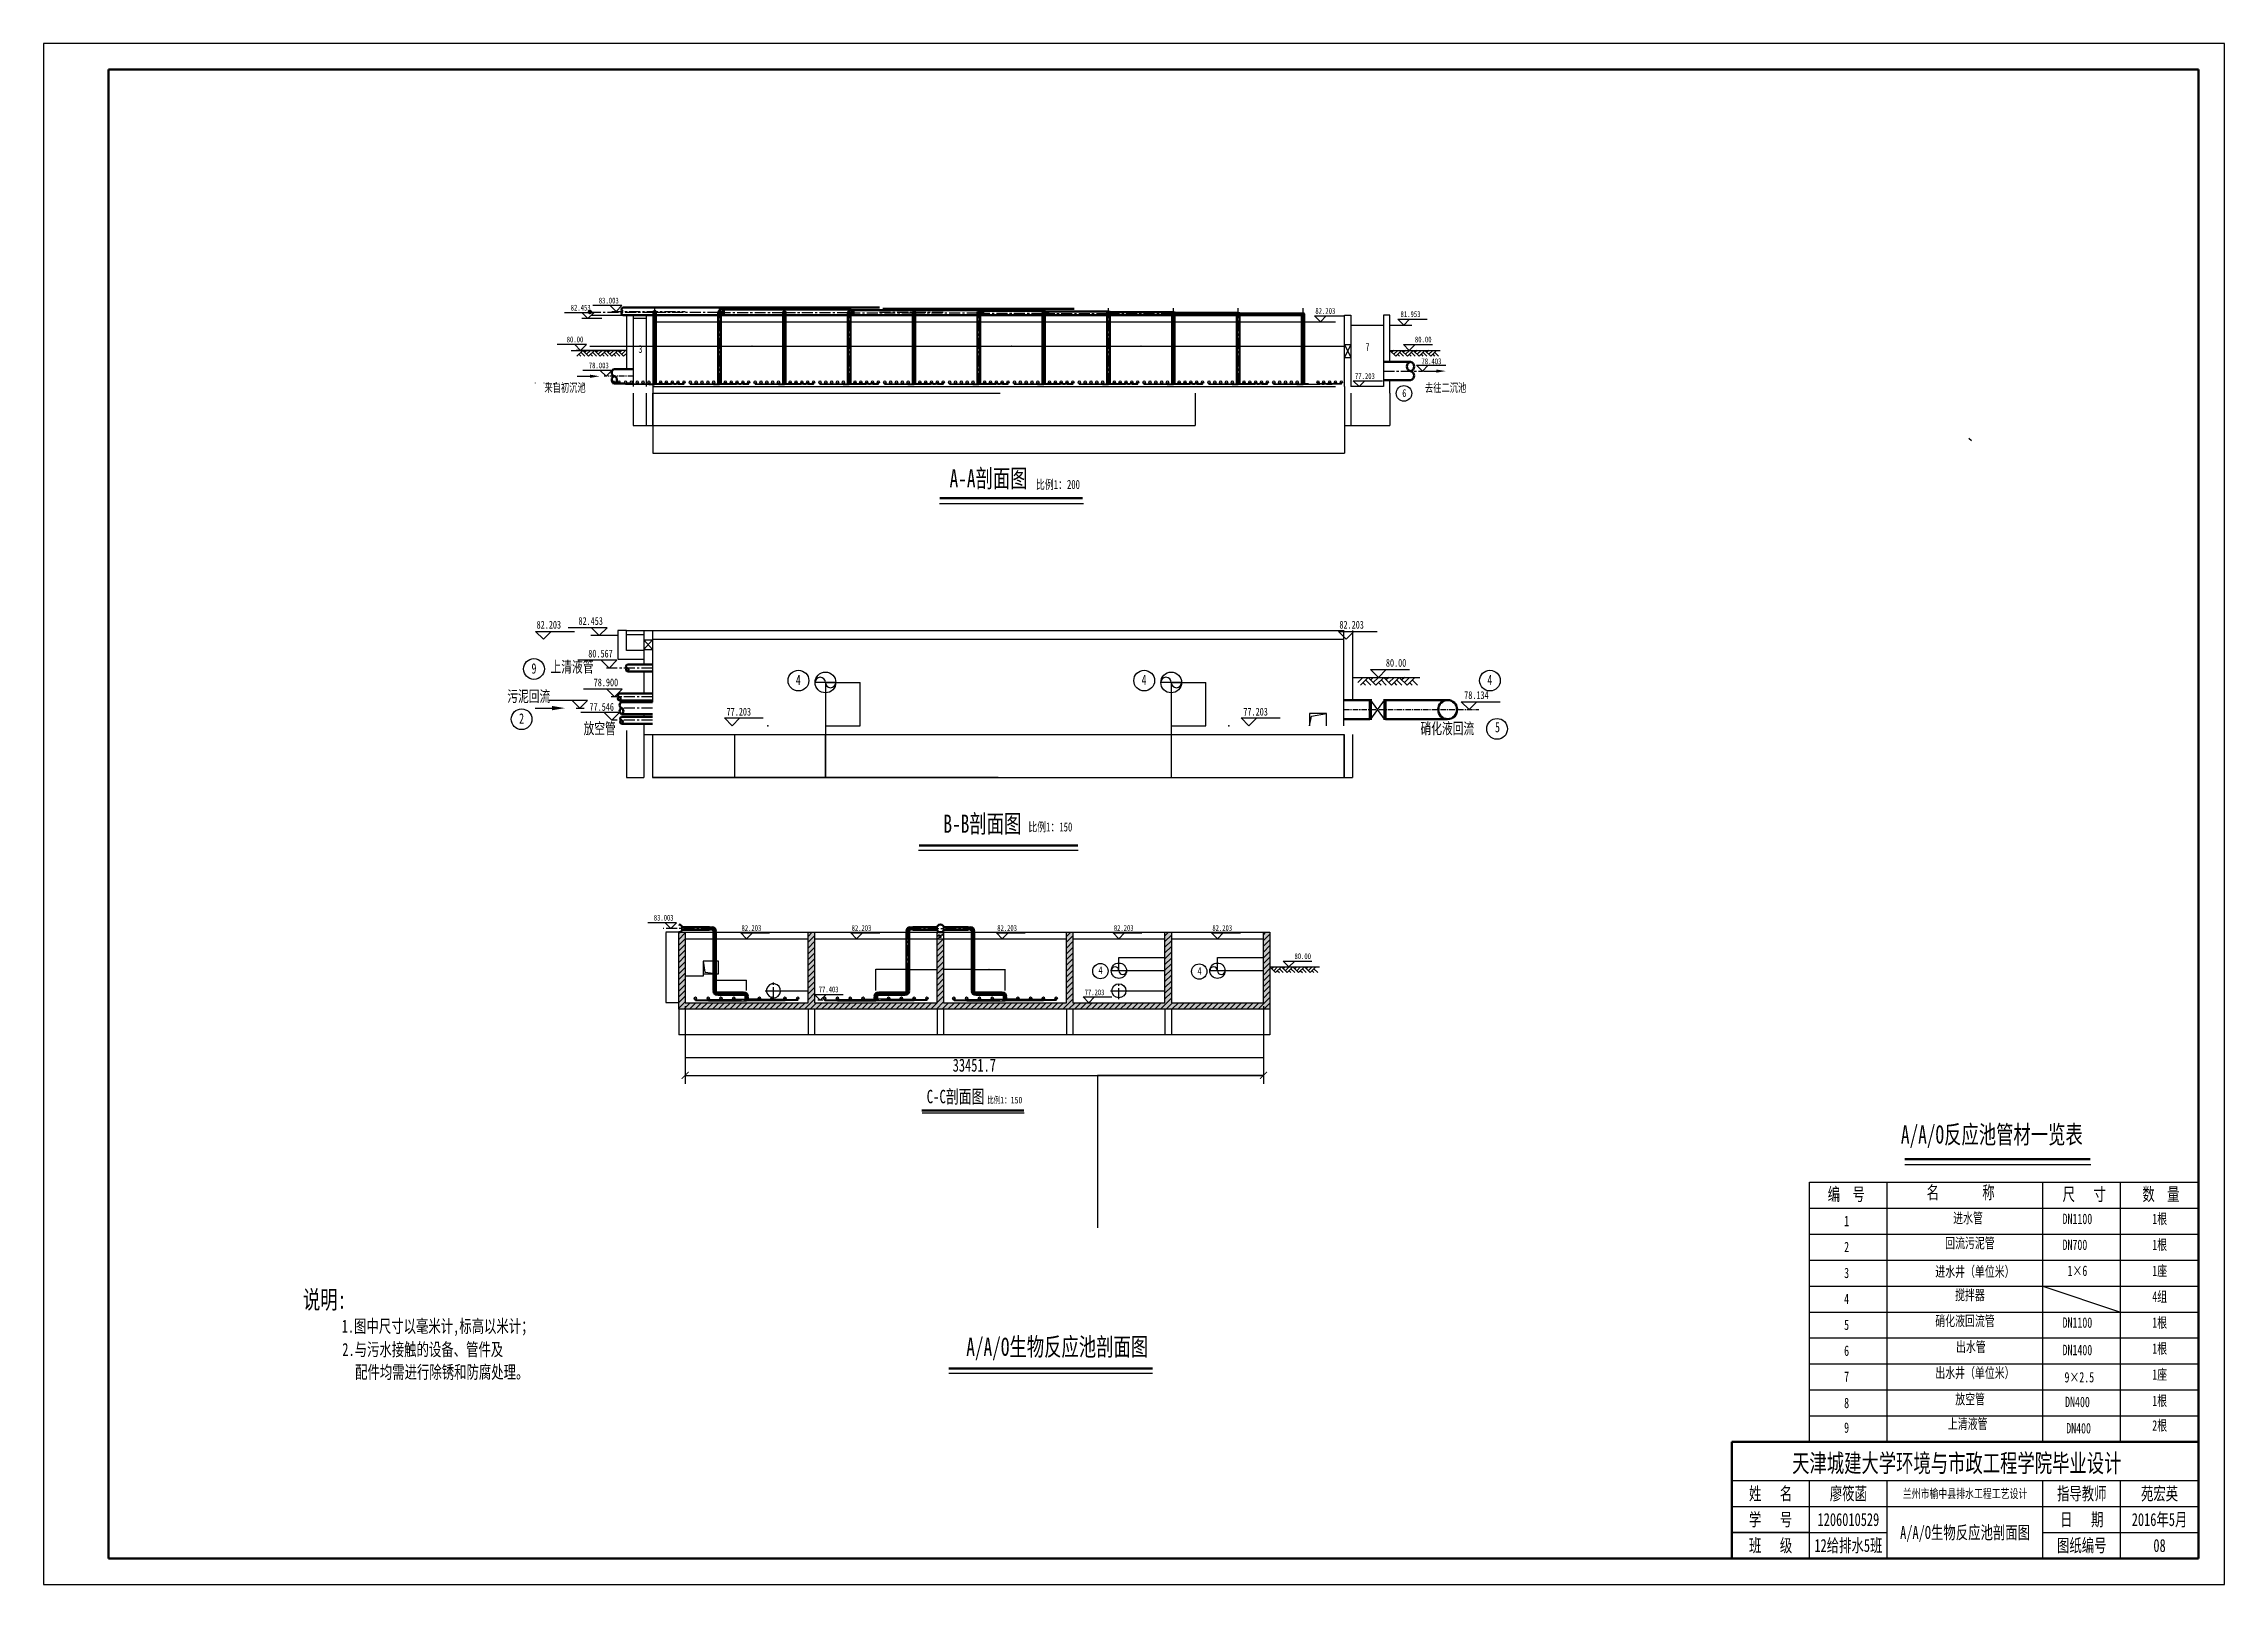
# Model space of a CAD drawing. Header units: millimetres. Extents: x -299291 to 688124, y -407813 to 623474.
# Drawn here: x 241698 to 367848, y -143325 to -54225 of the extents above; entities that cross this region are included whole.
import ezdxf
from ezdxf.enums import TextEntityAlignment as Align

# ---------------------------------------------------------------- set-up
doc = ezdxf.new("R2010")
doc.units = ezdxf.units.MM
doc.linetypes.add('CENTER', pattern=[50.8, 31.75, -6.35, 6.35, -6.35])
doc.layers.add('标注', color=7, linetype='Continuous')
doc.layers.add('轴线', color=6, linetype='CENTER')
for name, color, linetype, lineweight in [('硝化液回流管', 5, 'Continuous', 53), ('空气管', 2, 'Continuous', 53), ('边框粗', 7, 'Continuous', 100)]:
    doc.layers.add(name, color=color, linetype=linetype, lineweight=lineweight)
doc.styles.get("Standard").update_dxf_attribs({"font": 'txt', "bigfont": 'gbcbig.shx'})
doc.styles.add('样式 3', font='', dxfattribs={"width": 0.7, "height": 1000})
doc.styles.add('长仿宋', font='simfang.ttf', dxfattribs={"width": 0.7})
doc.styles.add('长仿宋体', font='simfang.ttf', dxfattribs={"width": 0.7})
doc.styles.get('样式 3').set_extended_font_data('FangSong_GB2312')
doc.dimstyles.new('ISO-25', dxfattribs={"dimtxt": 2.5, "dimasz": 2.5, "dimexe": 1.25, "dimexo": 0.625, "dimtad": 1, "dimtxsty": 'Standard', "dimcen": 2.5, "dimadec": 0, "dimazin": 0, "dimtfac": 1, "dimtmove": 0, "dimatfit": 3, "dimfxl": 1, "dimarcsym": 0})
doc.dimstyles.new('副本ISO-25', dxfattribs={"dimtxt": 750, "dimasz": 400, "dimexe": 500, "dimexo": 200, "dimgap": 200, "dimtad": 1, "dimdec": 1, "dimdsep": 46, "dimtxsty": '长仿宋', "dimblk": 'ARCHTICK', "dimcen": 200, "dimadec": 0, "dimazin": 0, "dimtfac": 1, "dimtdec": 1, "dimtmove": 0, "dimatfit": 3, "dimldrblk": 'ARCHTICK', "dimfxl": 1, "dimarcsym": 0})
pattern_1 = [(50, (-68438.97, -94052.23), (674.0833, -58.9746), [70.485, -775.335]), (355, (-68439, -94052.2), (-130.3985, 706.9096), [56.388, -620.268]), (100.451, (-68382.8, -94057.15), (543.6873, 647.9317), [59.903, -658.933]), (46.1842, (-68439, -93864.3), (1002.9925, -155.5566), [105.7275, -1163.0025]), (96.6356, (-68355.4, -93877.2), (878.3957, 915.4746), [89.8545, -988.3995]), (351.184, (-68439, -93864.3), (878.397, 915.473), [84.582, -930.402]), (21, (-68345, -93911.26), (560.97506, -378.3824), [70.485, -775.335]), (326, (-68345, -93911.26), (228.6675, 681.4955), [56.388, -620.268]), (71.4514, (-68298.24, -93942.8), (789.641, 303.1146), [59.903, -658.933]), (37.5, (-68438.97, -94052.23), (11.42783, 312.85364), [0, -612.7496, 0, -629.666, 0, -622.6175]), (7.5, (-68438.97, -94052.23), (247.23275, 370.66813), [0, -359.0036, 0, -598.6526, 0, -237.2995]), (327.5, (-68648.55, -94052.23), (501.6852, -21.19635), [0, -234.95, 0, -733.044, 0, -972.693]), (317.5, (-68742.53, -94052.23), (548.07797, 94.078), [0, -305.435, 0, -486.8164, 0, -690.753])]
pattern_2 = [(45, (-68438.97, -94052.23), (-166.13474, 166.13474), [])]

msp = doc.modelspace()

# ---------------------------------------------------------------- texts
at = {"style": '长仿宋体', "width": 0.7}
for s, height, p in [('说明:', 1050, (256700.988, -127382.852)), ('1.图中尺寸以毫米计,标高以米计；', 750, (258942.029, -128768.862)), ('2.与污水接触的设备、管件及', 750, (258975.629, -130114.571)), ('  配件均需进行除锈和防腐处理。', 750, (259000.829, -131419.98))]:
    msp.add_text(s, height=height, dxfattribs=at).set_placement(p)
at = {"lineweight": -3, "style": '长仿宋体', "width": 0.7}
msp.add_text('天津城建大学环境与市政工程学院毕业设计', height=1050, dxfattribs=at).set_placement((342843.085, -136313.517), align=Align.MIDDLE_LEFT)
for s, p in [('姓   名', (341597.577, -138074.819)), ('廖筱菡', (346097.577, -138074.819)), ('指导教师', (359597.577, -138074.819)), ('苑宏英', (364097.577, -138074.819)), ('学   号', (341597.577, -139574.819)), ('1206010529', (346097.577, -139574.819)), ('A/A/O生物反应池剖面图', (352847.577, -140324.819)), ('日   期', (359597.577, -139574.819)), ('2016年5月', (364097.577, -139574.819)), ('班   级', (341597.577, -141074.819)), ('12给排水5班', (346097.577, -141074.819)), ('图纸编号', (359597.577, -141074.819)), ('08', (364097.577, -141074.819))]:
    msp.add_text(s, height=750, dxfattribs=at).set_placement(p, align=Align.MIDDLE_CENTER)
at = {"style": '长仿宋体', "width": 0.7}
msp.add_text('兰州市榆中县排水工程工艺设计', height=525, dxfattribs=at).set_placement((352847.577, -138074.819), align=Align.MIDDLE_CENTER)
for s, insert, char_height, width, attachment_point, style in [('82.453', (273342.021, -69325.091), 337.5, 551.03689, 3, '样式 3'), ('83.003', (274969.307, -68912.591), 337.5, 551.03689, 3, '样式 3'), ('82.203', (315262.079, -69512.591), 337.5, 551.03689, 1, '样式 3'), ('81.953', (320190.207, -69700.091), 337.5, 551.03689, 1, '样式 3'), ('80.00', (272918.315, -71164.841), 337.5, 551.03689, 3, '样式 3'), ('3', (276101.579, -71657.013), 450, 19092.53818, 1, '长仿宋体'), ('7', (318164.653, -71543.542), 450, 19092.53818, 1, '长仿宋体'), ('80.00', (321020.567, -71164.841), 337.5, 551.03689, 1, '样式 3'), ('78.003', (274392.326, -72662.591), 337.5, 551.03689, 3, '样式 3'), ('78.403', (321400.103, -72424.988), 337.5, 551.03689, 1, '样式 3'), ('来自初沉池', (273054.483, -73880.175), 487.5, 3644.16605, 3, '长仿宋体'), ('77.203', (317550.103, -73626.174), 337.5, 551.03689, 7, '样式 3'), ('6', (320290.308, -74206.894), 450, 19092.53818, 1, '长仿宋体'), ('去往二沉池', (323992.921, -73880.175), 487.5, 3644.16605, 3, '长仿宋体'), ('\\pt32140;比例1：200', (301646.078, -79455.705), 525, 25456.71758, 3, '长仿宋体'), ('82.203', (270215.472, -87605.755), 450, 734.71586, 1, '样式 3'), ('82.453', (274049.519, -87386.404), 450, 734.71586, 3, '样式 3'), ('82.203', (316654.571, -87605.755), 450, 734.71586, 1, '样式 3'), ('80.567', (274617.507, -89272.422), 450, 734.71586, 3, '样式 3'), ('9', (269920.283, -90055.853), 600, 25456.71758, 1, '长仿宋体'), ('上清液管', (273506.62, -89938.785), 650, 4858.88806, 3, '长仿宋体'), ('4', (285211.67, -90723.093), 600, 25456.71758, 1, '长仿宋体'), ('4', (305211.67, -90723.093), 600, 25456.71758, 1, '长仿宋体'), ('80.00', (319343.852, -89808.755), 450, 734.71586, 1, '样式 3'), ('4', (325211.67, -90723.093), 600, 25456.71758, 1, '长仿宋体'), ('污泥回流', (271004.058, -91641.472), 650, 4858.88806, 3, '长仿宋体'), ('78.900', (274932.329, -90939.089), 450, 734.71586, 3, '样式 3'), ('78.134', (323872.058, -91674.451), 450, 734.71586, 1, '样式 3'), ('2', (269201.959, -92951.11), 600, 25456.71758, 1, '长仿宋体'), ('77.546', (274689.677, -92354.884), 450, 734.71586, 3, '样式 3'), ('77.203', (281205.662, -93090.533), 450, 734.71586, 7, '样式 3'), ('77.203', (311099.584, -93090.533), 450, 734.71586, 7, '样式 3'), ('放空管', (274795.496, -93500.014), 650, 4858.88806, 3, '长仿宋体'), ('硝化液回流', (324451.251, -93502.577), 650, 4858.88806, 3, '长仿宋体'), ('5', (325655.013, -93450.865), 600, 25456.71758, 1, '长仿宋体'), ('\\pt3.214e+004;比例1：150', (301204.286, -99260.238), 525, 25456.71758, 3, '长仿宋体'), ('83.003', (278138.243, -104607.118), 333, 543.68974, 3, '样式 3'), ('82.203', (282071.722, -105199.118), 333, 543.68974, 1, '样式 3'), ('82.203', (288438.861, -105199.118), 333, 543.68974, 1, '样式 3'), ('82.203', (296862.606, -105199.118), 333, 543.68974, 1, '样式 3'), ('82.203', (303607.942, -105199.118), 333, 543.68974, 1, '样式 3'), ('82.203', (309306.682, -105199.118), 333, 543.68974, 1, '样式 3'), ('80.00', (314058.045, -106829.338), 333, 543.68974, 1, '样式 3'), ('4', (302721.138, -107582.787), 444, 18837.97101, 1, '长仿宋体'), ('4', (308451.11, -107627.848), 444, 18837.97101, 1, '长仿宋体'), ('77.403', (286538.474, -108751.118), 333, 543.68974, 1, '样式 3'), ('77.203', (301919.582, -109257.853), 333, 543.68974, 7, '样式 3'), ('\\pt3.214e+004;比例1：150', (298309.136, -115123.459), 388.5, 18837.97101, 3, '长仿宋体'), ('1', (345851.462, -122012.441), 600, 25456.71758, 1, '长仿宋体'), ('         进水管', (349586.168, -121840.029), 600, 25456.71758, 1, '长仿宋体'), ('DN1100  ', (358488.426, -121887.151), 600, 25456.71758, 1, '长仿宋体'), ('  1根', (363104.357, -121887.151), 600, 25456.71758, 1, '长仿宋体'), ('2', (345851.462, -123512.441), 600, 25456.71758, 1, '长仿宋体'), ('          回流污泥管', (348839.515, -123285.353), 600, 25456.71758, 1, '长仿宋体'), ('DN700  ', (358488.426, -123387.151), 600, 25456.71758, 1, '长仿宋体'), ('  1根', (363104.357, -123387.151), 600, 25456.71758, 1, '长仿宋体'), ('        进水井（单位米）', (348839.515, -124932.536), 600, 25456.71758, 1, '长仿宋体'), ('  1座', (363104.357, -124887.151), 600, 25456.71758, 1, '长仿宋体'), ('3', (345851.462, -125012.441), 600, 25456.71758, 1, '长仿宋体'), (' 1×6', (358488.426, -124887.151), 600, 25456.71758, 1, '长仿宋体'), ('4', (345851.462, -126512.441), 600, 25456.71758, 1, '长仿宋体'), ('            搅拌器 ', (348839.515, -126285.353), 600, 25456.71758, 1, '长仿宋体'), ('  4组', (363104.357, -126387.151), 600, 25456.71758, 1, '长仿宋体'), ('5', (345851.462, -128012.441), 600, 25456.71758, 1, '长仿宋体'), ('        硝化液回流管 ', (348839.515, -127785.353), 600, 25456.71758, 1, '长仿宋体'), ('DN1100 ', (358488.426, -127887.151), 600, 25456.71758, 1, '长仿宋体'), ('  1根', (363104.357, -127887.151), 600, 25456.71758, 1, '长仿宋体'), ('6', (345851.462, -129512.441), 600, 25456.71758, 1, '长仿宋体'), ('             出水管', (348608.608, -129285.353), 600, 25456.71758, 1, '长仿宋体'), ('DN1400  ', (358488.426, -129470.541), 600, 25456.71758, 1, '长仿宋体'), ('  1根', (363104.357, -129387.151), 600, 25456.71758, 1, '长仿宋体'), ('7', (345851.462, -131012.441), 600, 25456.71758, 1, '长仿宋体'), ('        出水井（单位米）', (348839.515, -130790.942), 600, 25456.71758, 1, '长仿宋体'), ('9×2.5 ', (358599.863, -131046.442), 600, 25456.71758, 1, '长仿宋体'), ('  1座', (363104.357, -130887.151), 600, 25456.71758, 1, '长仿宋体'), ('        放空管', (349995.895, -132310.605), 600, 25456.71758, 1, '长仿宋体'), ('  1根', (363104.357, -132406.814), 600, 25456.71758, 1, '长仿宋体'), ('8', (345851.462, -132532.104), 600, 25456.71758, 1, '长仿宋体'), ('        上清液管', (349569.86, -133739.089), 600, 25456.71758, 1, '长仿宋体'), ('DN400 ', (358635.381, -132473.689), 600, 25456.71758, 1, '长仿宋体'), ('9', (345851.462, -133960.587), 600, 25456.71758, 1, '长仿宋体'), ('DN400 ', (358700.68, -133994.588), 600, 25456.71758, 1, '长仿宋体'), ('  2根', (363104.357, -133835.298), 600, 25456.71758, 1, '长仿宋体')]:
    msp.add_mtext(s, dxfattribs=dict(insert=insert, char_height=char_height, width=width, attachment_point=attachment_point, style=style))
at = {"lineweight": -3, "style": '长仿宋体'}
for s, insert, char_height, width, attachment_point in [('A-A剖面图', (298612.578, -78842.27), 1050, 7330.98649, 3), ('B-B剖面图', (298255.345, -98811.639), 1050, 7330.98649, 3), ('C-C剖面图', (296116.289, -114725.256), 777, 5424.93, 3), ('        A/A/O反应池管材一览表', (345135.621, -116783.814), 1050, 19204.26667, 1), ('编  号', (344900.883, -120387.151), 750, 6650, 1), ('     名       称', (348839.515, -120285.353), 750, 9943.18182, 1), ('尺   寸  ', (358488.426, -120387.151), 750, 6650, 1), ('数  量', (363104.357, -120387.151), 750, 6650, 1), ('A/A/O生物反应池剖面图', (305589.826, -129059.36), 1050, 11035.83172, 3)]:
    msp.add_mtext(s, dxfattribs=dict(at, insert=insert, char_height=char_height, width=width, attachment_point=attachment_point))

# ---------------------------------------------------------------- blocks, each defined once
blk = doc.blocks.new('biao')
for p, q in [((39035, 59304), (42035, 59304)), ((39035, 59304), (39635, 59304)), ((39635, 58704), (39035, 59304)), ((39635, 58704), (40235, 59304))]:
    blk.add_line(p, q)
blk = doc.blocks.new('*D135')
at = {"color": 0, "lineweight": -2, "ltscale": 20, "transparency": 16777216}
for p, q in [((277049, -71711), (277049, -71711)), ((277051, -71712), (280796, -71712)), ((280799, -71711), (280799, -71711))]:
    blk.add_line(p, q, dxfattribs=at)
at = {"color": 0, "ltscale": 20, "transparency": 16777216}
for points in [[(277051, -71712), (277051, -71712), (277049, -71712)], [(280796, -71712), (280796, -71712), (280799, -71712)]]:
    blk.add_solid(points, dxfattribs=at)
at = {"layer": 'Defpoints', "color": 0, "ltscale": 20, "transparency": 16777216}
for p in [(277049, -71712), (280799, -71712), (280799, -71712)]:
    blk.add_point(p, dxfattribs=at)
at = {"color": 0, "ltscale": 20, "transparency": 16777216, "insert": (278924, -71710), "char_height": 2.5, "attachment_point": 5}
blk.add_mtext('3750', dxfattribs=at)
blk = doc.blocks.new('*D136')
at = {"color": 0, "lineweight": -2, "ltscale": 20, "transparency": 16777216}
for p, q in [((280799, -71711), (280799, -71711)), ((280801, -71712), (284546, -71712)), ((284549, -71711), (284549, -71711))]:
    blk.add_line(p, q, dxfattribs=at)
at = {"color": 0, "ltscale": 20, "transparency": 16777216}
for points in [[(280801, -71712), (280801, -71712), (280799, -71712)], [(284546, -71712), (284546, -71712), (284549, -71712)]]:
    blk.add_solid(points, dxfattribs=at)
at = {"layer": 'Defpoints', "color": 0, "ltscale": 20, "transparency": 16777216}
for p in [(280799, -71712), (284549, -71712), (284549, -71712)]:
    blk.add_point(p, dxfattribs=at)
at = {"color": 0, "ltscale": 20, "transparency": 16777216, "insert": (282674, -71710), "char_height": 2.5, "attachment_point": 5}
blk.add_mtext('3750', dxfattribs=at)
blk = doc.blocks.new('*D137')
at = {"color": 0, "lineweight": -2, "ltscale": 20, "transparency": 16777216}
for p, q in [((284549, -71711), (284549, -71711)), ((284551, -71712), (288296, -71712)), ((288299, -71711), (288299, -71711))]:
    blk.add_line(p, q, dxfattribs=at)
at = {"color": 0, "ltscale": 20, "transparency": 16777216}
for points in [[(284551, -71712), (284551, -71712), (284549, -71712)], [(288296, -71712), (288296, -71712), (288299, -71712)]]:
    blk.add_solid(points, dxfattribs=at)
at = {"layer": 'Defpoints', "color": 0, "ltscale": 20, "transparency": 16777216}
for p in [(284549, -71712), (288299, -71712), (288299, -71712)]:
    blk.add_point(p, dxfattribs=at)
at = {"color": 0, "ltscale": 20, "transparency": 16777216, "insert": (286424, -71710), "char_height": 2.5, "attachment_point": 5}
blk.add_mtext('3750', dxfattribs=at)
blk = doc.blocks.new('*D138')
at = {"color": 0, "lineweight": -2, "ltscale": 20, "transparency": 16777216}
for p, q in [((288299, -71711), (288299, -71711)), ((288301, -71712), (292046, -71712)), ((292049, -71713), (292049, -71713))]:
    blk.add_line(p, q, dxfattribs=at)
at = {"color": 0, "ltscale": 20, "transparency": 16777216}
for points in [[(288301, -71712), (288301, -71712), (288299, -71712)], [(292046, -71712), (292046, -71712), (292049, -71712)]]:
    blk.add_solid(points, dxfattribs=at)
at = {"layer": 'Defpoints', "color": 0, "ltscale": 20, "transparency": 16777216}
for p in [(288299, -71712), (292049, -71712), (292049, -71712)]:
    blk.add_point(p, dxfattribs=at)
at = {"color": 0, "ltscale": 20, "transparency": 16777216, "insert": (290174, -71710), "char_height": 2.5, "attachment_point": 5}
blk.add_mtext('3750', dxfattribs=at)
blk = doc.blocks.new('*D139')
at = {"color": 0, "lineweight": -2, "ltscale": 20, "transparency": 16777216}
for p, q in [((292049, -71711), (292049, -71711)), ((292051, -71712), (295796, -71712)), ((295799, -71711), (295799, -71711))]:
    blk.add_line(p, q, dxfattribs=at)
at = {"color": 0, "ltscale": 20, "transparency": 16777216}
for points in [[(292051, -71712), (292051, -71712), (292049, -71712)], [(295796, -71712), (295796, -71712), (295799, -71712)]]:
    blk.add_solid(points, dxfattribs=at)
at = {"layer": 'Defpoints', "color": 0, "ltscale": 20, "transparency": 16777216}
for p in [(292049, -71712), (295799, -71712), (295799, -71712)]:
    blk.add_point(p, dxfattribs=at)
at = {"color": 0, "ltscale": 20, "transparency": 16777216, "insert": (293924, -71710), "char_height": 2.5, "attachment_point": 5}
blk.add_mtext('3750', dxfattribs=at)
blk = doc.blocks.new('*D140')
at = {"color": 0, "lineweight": -2, "ltscale": 20, "transparency": 16777216}
for p, q in [((295799, -71711), (295799, -71711)), ((295801, -71712), (299546, -71712)), ((299549, -71713), (299549, -71713))]:
    blk.add_line(p, q, dxfattribs=at)
at = {"color": 0, "ltscale": 20, "transparency": 16777216}
for points in [[(295801, -71712), (295801, -71712), (295799, -71712)], [(299546, -71712), (299546, -71712), (299549, -71712)]]:
    blk.add_solid(points, dxfattribs=at)
at = {"layer": 'Defpoints', "color": 0, "ltscale": 20, "transparency": 16777216}
for p in [(295799, -71712), (299549, -71712), (299549, -71712)]:
    blk.add_point(p, dxfattribs=at)
at = {"color": 0, "ltscale": 20, "transparency": 16777216, "insert": (297674, -71710), "char_height": 2.5, "attachment_point": 5}
blk.add_mtext('3750', dxfattribs=at)
blk = doc.blocks.new('*D141')
at = {"color": 0, "lineweight": -2, "ltscale": 20, "transparency": 16777216}
for p, q in [((299549, -71711), (299549, -71711)), ((299551, -71712), (303296, -71712)), ((303299, -71711), (303299, -71711))]:
    blk.add_line(p, q, dxfattribs=at)
at = {"color": 0, "ltscale": 20, "transparency": 16777216}
for points in [[(299551, -71712), (299551, -71712), (299549, -71712)], [(303296, -71712), (303296, -71712), (303299, -71712)]]:
    blk.add_solid(points, dxfattribs=at)
at = {"layer": 'Defpoints', "color": 0, "ltscale": 20, "transparency": 16777216}
for p in [(299549, -71712), (303299, -71712), (303299, -71712)]:
    blk.add_point(p, dxfattribs=at)
at = {"color": 0, "ltscale": 20, "transparency": 16777216, "insert": (301424, -71710), "char_height": 2.5, "attachment_point": 5}
blk.add_mtext('3750', dxfattribs=at)
blk = doc.blocks.new('*D142')
at = {"color": 0, "lineweight": -2, "ltscale": 20, "transparency": 16777216}
for p, q in [((303299, -71711), (303299, -71711)), ((303301, -71712), (307046, -71712)), ((307049, -71711), (307049, -71711))]:
    blk.add_line(p, q, dxfattribs=at)
at = {"color": 0, "ltscale": 20, "transparency": 16777216}
for points in [[(303301, -71712), (303301, -71712), (303299, -71712)], [(307046, -71712), (307046, -71712), (307049, -71712)]]:
    blk.add_solid(points, dxfattribs=at)
at = {"layer": 'Defpoints', "color": 0, "ltscale": 20, "transparency": 16777216}
for p in [(303299, -71712), (307049, -71712), (307049, -71712)]:
    blk.add_point(p, dxfattribs=at)
at = {"color": 0, "ltscale": 20, "transparency": 16777216, "insert": (305174, -71710), "char_height": 2.5, "attachment_point": 5}
blk.add_mtext('3750', dxfattribs=at)
blk = doc.blocks.new('*D143')
at = {"color": 0, "lineweight": -2, "ltscale": 20, "transparency": 16777216}
for p, q in [((307049, -71711), (307049, -71711)), ((307051, -71712), (310796, -71712)), ((310799, -71711), (310799, -71711))]:
    blk.add_line(p, q, dxfattribs=at)
at = {"color": 0, "ltscale": 20, "transparency": 16777216}
for points in [[(307051, -71712), (307051, -71712), (307049, -71712)], [(310796, -71712), (310796, -71712), (310799, -71712)]]:
    blk.add_solid(points, dxfattribs=at)
at = {"layer": 'Defpoints', "color": 0, "ltscale": 20, "transparency": 16777216}
for p in [(307049, -71712), (310799, -71712), (310799, -71712)]:
    blk.add_point(p, dxfattribs=at)
at = {"color": 0, "ltscale": 20, "transparency": 16777216, "insert": (308924, -71710), "char_height": 2.5, "attachment_point": 5}
blk.add_mtext('3750', dxfattribs=at)
blk = doc.blocks.new('*D144')
at = {"color": 0, "lineweight": -2, "ltscale": 20, "transparency": 16777216}
for p, q in [((310799, -71711), (310799, -71711)), ((310801, -71712), (314546, -71712)), ((314549, -71711), (314549, -71711))]:
    blk.add_line(p, q, dxfattribs=at)
at = {"color": 0, "ltscale": 20, "transparency": 16777216}
for points in [[(310801, -71712), (310801, -71712), (310799, -71712)], [(314546, -71712), (314546, -71712), (314549, -71712)]]:
    blk.add_solid(points, dxfattribs=at)
at = {"layer": 'Defpoints', "color": 0, "ltscale": 20, "transparency": 16777216}
for p in [(310799, -71712), (314549, -71712), (314549, -71712)]:
    blk.add_point(p, dxfattribs=at)
at = {"color": 0, "ltscale": 20, "transparency": 16777216, "insert": (312674, -71710), "char_height": 2.5, "attachment_point": 5}
blk.add_mtext('3750', dxfattribs=at)
blk = doc.blocks.new('*D145')
at = {"color": 0, "lineweight": -2, "ltscale": 20, "transparency": 16777216}
for p, q in [((292537, -71711), (292537, -71711)), ((292540, -71712), (316947, -71712)), ((316950, -71711), (316950, -71711))]:
    blk.add_line(p, q, dxfattribs=at)
at = {"color": 0, "ltscale": 20, "transparency": 16777216}
for points in [[(292540, -71712), (292540, -71712), (292537, -71712)], [(316947, -71712), (316947, -71712), (316950, -71712)]]:
    blk.add_solid(points, dxfattribs=at)
at = {"layer": 'Defpoints', "color": 0, "ltscale": 20, "transparency": 16777216}
for p in [(292537, -71712), (316950, -71712), (316950, -71712)]:
    blk.add_point(p, dxfattribs=at)
at = {"color": 0, "ltscale": 20, "transparency": 16777216, "insert": (304744, -71710), "char_height": 2.5, "attachment_point": 5}
blk.add_mtext('24412,5', dxfattribs=at)
blk = doc.blocks.new('*D124')
at = {"color": 0, "lineweight": -2, "ltscale": 20, "transparency": 16777216}
for p, q in [((275806, -74436), (275806, -76309)), ((276556, -74436), (276556, -76309)), ((275808, -76308), (276553, -76308))]:
    blk.add_line(p, q, dxfattribs=at)
at = {"color": 0, "ltscale": 20, "transparency": 16777216}
for points in [[(275808, -76307), (275808, -76308), (275806, -76308)], [(276553, -76307), (276553, -76308), (276556, -76308)]]:
    blk.add_solid(points, dxfattribs=at)
at = {"layer": 'Defpoints', "color": 0, "ltscale": 20, "transparency": 16777216}
for p in [(275806, -74435), (276556, -74435), (276556, -76308)]:
    blk.add_point(p, dxfattribs=at)
at = {"color": 0, "ltscale": 20, "transparency": 16777216, "insert": (276181, -76306), "char_height": 2.5, "attachment_point": 5}
blk.add_mtext('750', dxfattribs=at)
blk = doc.blocks.new('*D146')
at = {"color": 0, "lineweight": -2, "ltscale": 20, "transparency": 16777216}
for p, q in [((276556, -74436), (276556, -76309)), ((276931, -74436), (276931, -76309)), ((276558, -76308), (276928, -76308))]:
    blk.add_line(p, q, dxfattribs=at)
at = {"color": 0, "ltscale": 20, "transparency": 16777216}
for points in [[(276558, -76307), (276558, -76308), (276556, -76308)], [(276928, -76307), (276928, -76308), (276931, -76308)]]:
    blk.add_solid(points, dxfattribs=at)
at = {"layer": 'Defpoints', "color": 0, "ltscale": 20, "transparency": 16777216}
for p in [(276556, -74435), (276931, -74435), (276931, -76308)]:
    blk.add_point(p, dxfattribs=at)
at = {"color": 0, "ltscale": 20, "transparency": 16777216, "insert": (276743, -76306), "char_height": 2.5, "attachment_point": 5}
blk.add_mtext('375', dxfattribs=at)
blk = doc.blocks.new('*D147')
at = {"color": 0, "lineweight": -2, "ltscale": 20, "transparency": 16777216}
for p, q in [((316950, -74436), (316950, -76309)), ((317325, -74436), (317325, -76309)), ((316952, -76308), (317322, -76308))]:
    blk.add_line(p, q, dxfattribs=at)
at = {"color": 0, "ltscale": 20, "transparency": 16777216}
for points in [[(316952, -76307), (316952, -76308), (316950, -76308)], [(317322, -76307), (317322, -76308), (317325, -76308)]]:
    blk.add_solid(points, dxfattribs=at)
at = {"layer": 'Defpoints', "color": 0, "ltscale": 20, "transparency": 16777216}
for p in [(316950, -74435), (317325, -74435), (317325, -76308)]:
    blk.add_point(p, dxfattribs=at)
at = {"color": 0, "ltscale": 20, "transparency": 16777216, "insert": (317137, -76306), "char_height": 2.5, "attachment_point": 5}
blk.add_mtext('375', dxfattribs=at)
blk = doc.blocks.new('*D125')
at = {"color": 0, "lineweight": -2, "ltscale": 20, "transparency": 16777216}
for p, q in [((317325, -74436), (317325, -76309)), ((319575, -74436), (319575, -76309)), ((317327, -76308), (319572, -76308))]:
    blk.add_line(p, q, dxfattribs=at)
at = {"color": 0, "ltscale": 20, "transparency": 16777216}
for points in [[(317327, -76307), (317327, -76308), (317325, -76308)], [(319572, -76307), (319572, -76308), (319575, -76308)]]:
    blk.add_solid(points, dxfattribs=at)
at = {"layer": 'Defpoints', "color": 0, "ltscale": 20, "transparency": 16777216}
for p in [(317325, -74435), (319575, -74435), (319575, -76308)]:
    blk.add_point(p, dxfattribs=at)
at = {"color": 0, "ltscale": 20, "transparency": 16777216, "insert": (318450, -76306), "char_height": 2.5, "attachment_point": 5}
blk.add_mtext('2250', dxfattribs=at)
blk = doc.blocks.new('*D148')
at = {"color": 0, "lineweight": -2, "ltscale": 20, "transparency": 16777216}
for p, q in [((276417, -94170), (276417, -96664)), ((276417, -94170), (276417, -96664)), ((276414, -96663), (276412, -96663)), ((276419, -96663), (276424, -96663))]:
    blk.add_line(p, q, dxfattribs=at)
at = {"color": 0, "ltscale": 20, "transparency": 16777216}
for points in [[(276414, -96662), (276414, -96663), (276417, -96663)], [(276419, -96662), (276419, -96663), (276417, -96663)]]:
    blk.add_solid(points, dxfattribs=at)
at = {"layer": 'Defpoints', "color": 0, "ltscale": 20, "transparency": 16777216}
for p in [(276417, -94169), (276417, -94169), (276417, -96663)]:
    blk.add_point(p, dxfattribs=at)
at = {"color": 0, "ltscale": 20, "transparency": 16777216, "insert": (276423, -96661), "char_height": 2.5, "attachment_point": 5}
blk.add_mtext('0', dxfattribs=at)
blk = doc.blocks.new('*D126')
at = {"color": 0, "lineweight": -2, "ltscale": 20, "transparency": 16777216}
for p, q in [((276917, -94170), (276917, -96664)), ((286917, -94170), (286917, -96664)), ((276919, -96663), (286914, -96663))]:
    blk.add_line(p, q, dxfattribs=at)
at = {"color": 0, "ltscale": 20, "transparency": 16777216}
for points in [[(276919, -96662), (276919, -96663), (276917, -96663)], [(286914, -96662), (286914, -96663), (286917, -96663)]]:
    blk.add_solid(points, dxfattribs=at)
at = {"layer": 'Defpoints', "color": 0, "ltscale": 20, "transparency": 16777216}
for p in [(276917, -94169), (286917, -94169), (286917, -96663)]:
    blk.add_point(p, dxfattribs=at)
at = {"color": 0, "ltscale": 20, "transparency": 16777216, "insert": (281917, -96661), "char_height": 2.5, "attachment_point": 5}
blk.add_mtext('10000', dxfattribs=at)
blk = doc.blocks.new('*D127')
at = {"color": 0, "lineweight": -2, "ltscale": 20, "transparency": 16777216}
for p, q in [((306924, -94170), (306924, -96664)), ((316924, -94170), (316924, -96664)), ((306926, -96663), (316921, -96663))]:
    blk.add_line(p, q, dxfattribs=at)
at = {"color": 0, "ltscale": 20, "transparency": 16777216}
for points in [[(306926, -96662), (306926, -96663), (306924, -96663)], [(316921, -96662), (316921, -96663), (316924, -96663)]]:
    blk.add_solid(points, dxfattribs=at)
at = {"layer": 'Defpoints', "color": 0, "ltscale": 20, "transparency": 16777216}
for p in [(306924, -94169), (316924, -94169), (316924, -96663)]:
    blk.add_point(p, dxfattribs=at)
at = {"color": 0, "ltscale": 20, "transparency": 16777216, "insert": (311924, -96661), "char_height": 2.5, "attachment_point": 5}
blk.add_mtext('10000', dxfattribs=at)
blk = doc.blocks.new('*D149')
at = {"color": 0, "lineweight": -2, "ltscale": 20, "transparency": 16777216}
for p, q in [((316916, -94170), (316916, -96664)), ((317416, -94170), (317416, -96664)), ((316919, -96663), (317414, -96663))]:
    blk.add_line(p, q, dxfattribs=at)
at = {"color": 0, "ltscale": 20, "transparency": 16777216}
for points in [[(316919, -96662), (316919, -96663), (316916, -96663)], [(317414, -96662), (317414, -96663), (317416, -96663)]]:
    blk.add_solid(points, dxfattribs=at)
at = {"layer": 'Defpoints', "color": 0, "ltscale": 20, "transparency": 16777216}
for p in [(316916, -94169), (317416, -94169), (317416, -96663)]:
    blk.add_point(p, dxfattribs=at)
at = {"color": 0, "ltscale": 20, "transparency": 16777216, "insert": (317166, -96661), "char_height": 2.5, "attachment_point": 5}
blk.add_mtext('500', dxfattribs=at)
blk = doc.blocks.new('*D150')
at = {"color": 0, "lineweight": -2, "ltscale": 20, "transparency": 16777216}
for p, q in [((275417, -93950), (275417, -96664)), ((276417, -94170), (276417, -96664)), ((275419, -96663), (276414, -96663))]:
    blk.add_line(p, q, dxfattribs=at)
at = {"color": 0, "ltscale": 20, "transparency": 16777216}
for points in [[(275419, -96662), (275419, -96663), (275417, -96663)], [(276414, -96662), (276414, -96663), (276417, -96663)]]:
    blk.add_solid(points, dxfattribs=at)
at = {"layer": 'Defpoints', "color": 0, "ltscale": 20, "transparency": 16777216}
for p in [(275417, -93950), (276417, -94169), (276417, -96663)]:
    blk.add_point(p, dxfattribs=at)
at = {"color": 0, "ltscale": 20, "transparency": 16777216, "insert": (275917, -96661), "char_height": 2.5, "attachment_point": 5}
blk.add_mtext('1000', dxfattribs=at)
blk = doc.blocks.new('*D151')
at = {"color": 0, "lineweight": -2, "ltscale": 20, "transparency": 16777216}
for p, q in [((278440, -110057), (278440, -111536)), ((278810, -110057), (278810, -111536)), ((278442, -111535), (278807, -111535))]:
    blk.add_line(p, q, dxfattribs=at)
at = {"color": 0, "ltscale": 20, "transparency": 16777216}
for points in [[(278442, -111534), (278442, -111535), (278440, -111535)], [(278807, -111534), (278807, -111535), (278810, -111535)]]:
    blk.add_solid(points, dxfattribs=at)
at = {"layer": 'Defpoints', "color": 0, "ltscale": 20, "transparency": 16777216}
for p in [(278440, -110056), (278810, -110056), (278810, -111535)]:
    blk.add_point(p, dxfattribs=at)
at = {"color": 0, "ltscale": 20, "transparency": 16777216, "insert": (278625, -111533), "char_height": 2.5, "attachment_point": 5}
blk.add_mtext('370', dxfattribs=at)
blk = doc.blocks.new('*D128')
at = {"color": 0, "lineweight": -2, "ltscale": 20, "transparency": 16777216}
for p, q in [((285915, -110057), (285915, -111536)), ((286285, -110057), (286285, -111536)), ((285917, -111535), (286282, -111535))]:
    blk.add_line(p, q, dxfattribs=at)
at = {"color": 0, "ltscale": 20, "transparency": 16777216}
for points in [[(285917, -111534), (285917, -111535), (285915, -111535)], [(286282, -111534), (286282, -111535), (286285, -111535)]]:
    blk.add_solid(points, dxfattribs=at)
at = {"layer": 'Defpoints', "color": 0, "ltscale": 20, "transparency": 16777216}
for p in [(285915, -110056), (286285, -110056), (286285, -111535)]:
    blk.add_point(p, dxfattribs=at)
at = {"color": 0, "ltscale": 20, "transparency": 16777216, "insert": (286100, -111533), "char_height": 2.5, "attachment_point": 5}
blk.add_mtext('370', dxfattribs=at)
blk = doc.blocks.new('*D152')
at = {"color": 0, "lineweight": -2, "ltscale": 20, "transparency": 16777216}
for p, q in [((286285, -110057), (286285, -111536)), ((293389, -110057), (293389, -111536)), ((286287, -111535), (293387, -111535))]:
    blk.add_line(p, q, dxfattribs=at)
at = {"color": 0, "ltscale": 20, "transparency": 16777216}
for points in [[(286287, -111534), (286287, -111535), (286285, -111535)], [(293387, -111534), (293387, -111535), (293389, -111535)]]:
    blk.add_solid(points, dxfattribs=at)
at = {"layer": 'Defpoints', "color": 0, "ltscale": 20, "transparency": 16777216}
for p in [(286285, -110056), (293389, -110056), (293389, -111535)]:
    blk.add_point(p, dxfattribs=at)
at = {"color": 0, "ltscale": 20, "transparency": 16777216, "insert": (289837, -111533), "char_height": 2.5, "attachment_point": 5}
blk.add_mtext('7104,74', dxfattribs=at)
blk = doc.blocks.new('*D129')
at = {"color": 0, "lineweight": -2, "ltscale": 20, "transparency": 16777216}
for p, q in [((293389, -110057), (293389, -111536)), ((293759, -110057), (293759, -111536)), ((293392, -111535), (293757, -111535))]:
    blk.add_line(p, q, dxfattribs=at)
at = {"color": 0, "ltscale": 20, "transparency": 16777216}
for points in [[(293392, -111534), (293392, -111535), (293389, -111535)], [(293757, -111534), (293757, -111535), (293759, -111535)]]:
    blk.add_solid(points, dxfattribs=at)
at = {"layer": 'Defpoints', "color": 0, "ltscale": 20, "transparency": 16777216}
for p in [(293389, -110056), (293759, -110056), (293759, -111535)]:
    blk.add_point(p, dxfattribs=at)
at = {"color": 0, "ltscale": 20, "transparency": 16777216, "insert": (293574, -111533), "char_height": 2.5, "attachment_point": 5}
blk.add_mtext('370', dxfattribs=at)
blk = doc.blocks.new('*D153')
at = {"color": 0, "lineweight": -2, "ltscale": 20, "transparency": 16777216}
for p, q in [((293759, -110057), (293759, -111536)), ((300864, -110057), (300864, -111536)), ((293762, -111535), (300862, -111535))]:
    blk.add_line(p, q, dxfattribs=at)
at = {"color": 0, "ltscale": 20, "transparency": 16777216}
for points in [[(293762, -111534), (293762, -111535), (293759, -111535)], [(300862, -111534), (300862, -111535), (300864, -111535)]]:
    blk.add_solid(points, dxfattribs=at)
at = {"layer": 'Defpoints', "color": 0, "ltscale": 20, "transparency": 16777216}
for p in [(293759, -110056), (300864, -110056), (300864, -111535)]:
    blk.add_point(p, dxfattribs=at)
at = {"color": 0, "ltscale": 20, "transparency": 16777216, "insert": (297312, -111533), "char_height": 2.5, "attachment_point": 5}
blk.add_mtext('7104,74', dxfattribs=at)
blk = doc.blocks.new('*D130')
at = {"color": 0, "lineweight": -2, "ltscale": 20, "transparency": 16777216}
for p, q in [((300864, -110057), (300864, -111536)), ((301234, -110057), (301234, -111536)), ((300867, -111535), (301232, -111535))]:
    blk.add_line(p, q, dxfattribs=at)
at = {"color": 0, "ltscale": 20, "transparency": 16777216}
for points in [[(300867, -111534), (300867, -111535), (300864, -111535)], [(301232, -111534), (301232, -111535), (301234, -111535)]]:
    blk.add_solid(points, dxfattribs=at)
at = {"layer": 'Defpoints', "color": 0, "ltscale": 20, "transparency": 16777216}
for p in [(300864, -110056), (301234, -110056), (301234, -111535)]:
    blk.add_point(p, dxfattribs=at)
at = {"color": 0, "ltscale": 20, "transparency": 16777216, "insert": (301049, -111533), "char_height": 2.5, "attachment_point": 5}
blk.add_mtext('370', dxfattribs=at)
blk = doc.blocks.new('*D154')
at = {"color": 0, "lineweight": -2, "ltscale": 20, "transparency": 16777216}
for p, q in [((301234, -110057), (301234, -111536)), ((306563, -110057), (306563, -111536)), ((301237, -111535), (306560, -111535))]:
    blk.add_line(p, q, dxfattribs=at)
at = {"color": 0, "ltscale": 20, "transparency": 16777216}
for points in [[(301237, -111534), (301237, -111535), (301234, -111535)], [(306560, -111534), (306560, -111535), (306563, -111535)]]:
    blk.add_solid(points, dxfattribs=at)
at = {"layer": 'Defpoints', "color": 0, "ltscale": 20, "transparency": 16777216}
for p in [(301234, -110056), (306563, -110056), (306563, -111535)]:
    blk.add_point(p, dxfattribs=at)
at = {"color": 0, "ltscale": 20, "transparency": 16777216, "insert": (303899, -111533), "char_height": 2.5, "attachment_point": 5}
blk.add_mtext('5328,74', dxfattribs=at)
blk = doc.blocks.new('*D131')
at = {"color": 0, "lineweight": -2, "ltscale": 20, "transparency": 16777216}
for p, q in [((306563, -110057), (306563, -111536)), ((306933, -110057), (306933, -111536)), ((306565, -111535), (306930, -111535))]:
    blk.add_line(p, q, dxfattribs=at)
at = {"color": 0, "ltscale": 20, "transparency": 16777216}
for points in [[(306565, -111534), (306565, -111535), (306563, -111535)], [(306930, -111534), (306930, -111535), (306933, -111535)]]:
    blk.add_solid(points, dxfattribs=at)
at = {"layer": 'Defpoints', "color": 0, "ltscale": 20, "transparency": 16777216}
for p in [(306563, -110056), (306933, -110056), (306933, -111535)]:
    blk.add_point(p, dxfattribs=at)
at = {"color": 0, "ltscale": 20, "transparency": 16777216, "insert": (306748, -111533), "char_height": 2.5, "attachment_point": 5}
blk.add_mtext('370', dxfattribs=at)
blk = doc.blocks.new('*D155')
at = {"color": 0, "lineweight": -2, "ltscale": 20, "transparency": 16777216}
for p, q in [((306933, -110057), (306933, -111536)), ((312262, -110057), (312262, -111536)), ((306935, -111535), (312259, -111535))]:
    blk.add_line(p, q, dxfattribs=at)
at = {"color": 0, "ltscale": 20, "transparency": 16777216}
for points in [[(306935, -111534), (306935, -111535), (306933, -111535)], [(312259, -111534), (312259, -111535), (312262, -111535)]]:
    blk.add_solid(points, dxfattribs=at)
at = {"layer": 'Defpoints', "color": 0, "ltscale": 20, "transparency": 16777216}
for p in [(306933, -110056), (312262, -110056), (312262, -111535)]:
    blk.add_point(p, dxfattribs=at)
at = {"color": 0, "ltscale": 20, "transparency": 16777216, "insert": (309597, -111533), "char_height": 2.5, "attachment_point": 5}
blk.add_mtext('5328,74', dxfattribs=at)
blk = doc.blocks.new('*D156')
at = {"color": 0, "lineweight": -2, "ltscale": 20, "transparency": 16777216}
for p, q in [((312262, -110057), (312262, -111536)), ((312632, -110057), (312632, -111536)), ((312264, -111535), (312629, -111535))]:
    blk.add_line(p, q, dxfattribs=at)
at = {"color": 0, "ltscale": 20, "transparency": 16777216}
for points in [[(312264, -111534), (312264, -111535), (312262, -111535)], [(312629, -111534), (312629, -111535), (312632, -111535)]]:
    blk.add_solid(points, dxfattribs=at)
at = {"layer": 'Defpoints', "color": 0, "ltscale": 20, "transparency": 16777216}
for p in [(312262, -110056), (312632, -110056), (312632, -111535)]:
    blk.add_point(p, dxfattribs=at)
at = {"color": 0, "ltscale": 20, "transparency": 16777216, "insert": (312447, -111533), "char_height": 2.5, "attachment_point": 5}
blk.add_mtext('370', dxfattribs=at)
blk = doc.blocks.new('*D157')
at = {"color": 0, "lineweight": -2, "ltscale": 20, "transparency": 16777216}
for p, q in [((278810, -110057), (278810, -112861)), ((312262, -110057), (312262, -112861)), ((278812, -112860), (312259, -112860))]:
    blk.add_line(p, q, dxfattribs=at)
at = {"color": 0, "ltscale": 20, "transparency": 16777216}
for points in [[(278812, -112860), (278812, -112860), (278810, -112860)], [(312259, -112860), (312259, -112860), (312262, -112860)]]:
    blk.add_solid(points, dxfattribs=at)
at = {"layer": 'Defpoints', "color": 0, "ltscale": 20, "transparency": 16777216}
for p in [(278810, -110056), (312262, -110056), (312262, -112860)]:
    blk.add_point(p, dxfattribs=at)
at = {"color": 0, "ltscale": 20, "transparency": 16777216, "insert": (295536, -112858), "char_height": 2.5, "attachment_point": 5}
blk.add_mtext('33451,7', dxfattribs=at)
blk = doc.blocks.new('*D158')
at = {"color": 0, "lineweight": -2, "ltscale": 20, "transparency": 16777216}
for p, q in [((303899, -107836), (303899, -107070)), ((303901, -107071), (306560, -107071)), ((306563, -107836), (306563, -107070))]:
    blk.add_line(p, q, dxfattribs=at)
at = {"color": 0, "ltscale": 20, "transparency": 16777216}
for points in [[(303901, -107071), (303901, -107071), (303899, -107071)], [(306560, -107071), (306560, -107071), (306563, -107071)]]:
    blk.add_solid(points, dxfattribs=at)
at = {"layer": 'Defpoints', "color": 0, "ltscale": 20, "transparency": 16777216}
for p in [(306563, -107071), (303899, -107836), (306563, -107836)]:
    blk.add_point(p, dxfattribs=at)
at = {"color": 0, "ltscale": 20, "transparency": 16777216, "insert": (305231, -107069), "char_height": 2.5, "attachment_point": 5}
blk.add_mtext('2664', dxfattribs=at)
blk = doc.blocks.new('*D159')
at = {"color": 0, "lineweight": -2, "ltscale": 20, "transparency": 16777216}
for p, q in [((309598, -107836), (309598, -107070)), ((309600, -107071), (312259, -107071)), ((312262, -107836), (312262, -107070))]:
    blk.add_line(p, q, dxfattribs=at)
at = {"color": 0, "ltscale": 20, "transparency": 16777216}
for points in [[(309600, -107071), (309600, -107071), (309598, -107071)], [(312259, -107071), (312259, -107071), (312262, -107071)]]:
    blk.add_solid(points, dxfattribs=at)
at = {"layer": 'Defpoints', "color": 0, "ltscale": 20, "transparency": 16777216}
for p in [(312262, -107071), (309598, -107836), (312262, -107836)]:
    blk.add_point(p, dxfattribs=at)
at = {"color": 0, "ltscale": 20, "transparency": 16777216, "insert": (310930, -107069), "char_height": 2.5, "attachment_point": 5}
blk.add_mtext('2664', dxfattribs=at)
blk = doc.blocks.new('*D160')
at = {"color": 0, "lineweight": -2, "ltscale": 20, "transparency": 16777216}
for p, q in [((295461, -108990), (295461, -107757)), ((295464, -107759), (297309, -107759)), ((297311, -108990), (297311, -107757))]:
    blk.add_line(p, q, dxfattribs=at)
at = {"color": 0, "ltscale": 20, "transparency": 16777216}
for points in [[(295464, -107758), (295464, -107759), (295461, -107759)], [(297309, -107758), (297309, -107759), (297311, -107759)]]:
    blk.add_solid(points, dxfattribs=at)
at = {"layer": 'Defpoints', "color": 0, "ltscale": 20, "transparency": 16777216}
for p in [(297311, -107759), (295461, -108991), (297311, -108991)]:
    blk.add_point(p, dxfattribs=at)
at = {"color": 0, "ltscale": 20, "transparency": 16777216, "insert": (296386, -107757), "char_height": 2.5, "attachment_point": 5}
blk.add_mtext('1850', dxfattribs=at)
blk = doc.blocks.new('*D161')
at = {"color": 0, "lineweight": -2, "ltscale": 20, "transparency": 16777216}
for p, q in [((289837, -108990), (289837, -107757)), ((291685, -107759), (289840, -107759)), ((291687, -108990), (291687, -107757))]:
    blk.add_line(p, q, dxfattribs=at)
at = {"color": 0, "ltscale": 20, "transparency": 16777216}
for points in [[(289840, -107758), (289840, -107759), (289837, -107759)], [(291685, -107758), (291685, -107759), (291687, -107759)]]:
    blk.add_solid(points, dxfattribs=at)
at = {"layer": 'Defpoints', "color": 0, "ltscale": 20, "transparency": 16777216}
for p in [(289837, -107759), (289837, -108991), (291687, -108991)]:
    blk.add_point(p, dxfattribs=at)
at = {"color": 0, "ltscale": 20, "transparency": 16777216, "insert": (290762, -107757), "char_height": 2.5, "attachment_point": 5}
blk.add_mtext('1850', dxfattribs=at)
blk = doc.blocks.new('*D162')
at = {"color": 0, "lineweight": -2, "ltscale": 20, "transparency": 16777216}
for p, q in [((280512, -108990), (280512, -108390)), ((280514, -108391), (282359, -108391)), ((282362, -108990), (282362, -108390))]:
    blk.add_line(p, q, dxfattribs=at)
at = {"color": 0, "ltscale": 20, "transparency": 16777216}
for points in [[(280514, -108391), (280514, -108392), (280512, -108391)], [(282359, -108391), (282359, -108392), (282362, -108391)]]:
    blk.add_solid(points, dxfattribs=at)
at = {"layer": 'Defpoints', "color": 0, "ltscale": 20, "transparency": 16777216}
for p in [(282362, -108391), (280512, -108991), (282362, -108991)]:
    blk.add_point(p, dxfattribs=at)
at = {"color": 0, "ltscale": 20, "transparency": 16777216, "insert": (281437, -108390), "char_height": 2.5, "attachment_point": 5}
blk.add_mtext('1850', dxfattribs=at)
blk = doc.blocks.new('*D132')
at = {"color": 0, "lineweight": -2, "ltscale": 20, "transparency": 16777216}
for p, q in [((278439, -105616), (277700, -105616)), ((277701, -109684), (277701, -105619)), ((278439, -109686), (277700, -109686))]:
    blk.add_line(p, q, dxfattribs=at)
at = {"color": 0, "ltscale": 20, "transparency": 16777216}
for points in [[(277701, -105619), (277702, -105619), (277701, -105616)], [(277701, -109684), (277702, -109684), (277701, -109686)]]:
    blk.add_solid(points, dxfattribs=at)
at = {"layer": 'Defpoints', "color": 0, "ltscale": 20, "transparency": 16777216}
for p in [(277701, -105616), (278440, -105616), (278440, -109686)]:
    blk.add_point(p, dxfattribs=at)
at = {"color": 0, "ltscale": 20, "transparency": 16777216, "insert": (277700, -107651), "char_height": 2.5, "attachment_point": 5, "rotation": 90}
blk.add_mtext('4070', dxfattribs=at)
blk = doc.blocks.new('*D133')
at = {"color": 0, "lineweight": -2, "ltscale": 20, "transparency": 16777216}
for p, q in [((276924, -74436), (276924, -76309)), ((308306, -74436), (308306, -76309)), ((276926, -76308), (308304, -76308))]:
    blk.add_line(p, q, dxfattribs=at)
at = {"color": 0, "ltscale": 20, "transparency": 16777216}
for points in [[(276926, -76307), (276926, -76308), (276924, -76308)], [(308304, -76307), (308304, -76308), (308306, -76308)]]:
    blk.add_solid(points, dxfattribs=at)
at = {"layer": 'Defpoints', "color": 0, "ltscale": 20, "transparency": 16777216}
for p in [(276924, -74435), (308306, -74435), (308306, -76308)]:
    blk.add_point(p, dxfattribs=at)
at = {"color": 0, "ltscale": 20, "transparency": 16777216, "insert": (292615, -76306), "char_height": 2.5, "attachment_point": 5}
blk.add_mtext('31382,46', dxfattribs=at)
blk = doc.blocks.new('*D163')
at = {"color": 0, "lineweight": -2, "ltscale": 20, "transparency": 16777216}
for p, q in [((273299, -71711), (273299, -71711)), ((273301, -71712), (277046, -71712)), ((277049, -71711), (277049, -71711))]:
    blk.add_line(p, q, dxfattribs=at)
at = {"color": 0, "ltscale": 20, "transparency": 16777216}
for points in [[(273301, -71712), (273301, -71712), (273299, -71712)], [(277046, -71712), (277046, -71712), (277049, -71712)]]:
    blk.add_solid(points, dxfattribs=at)
at = {"layer": 'Defpoints', "color": 0, "ltscale": 20, "transparency": 16777216}
for p in [(273299, -71712), (277049, -71712), (277049, -71712)]:
    blk.add_point(p, dxfattribs=at)
at = {"color": 0, "ltscale": 20, "transparency": 16777216, "insert": (275174, -71710), "char_height": 2.5, "attachment_point": 5}
blk.add_mtext('3750', dxfattribs=at)
blk = doc.blocks.new('*D134')
at = {"color": 0, "lineweight": -2, "ltscale": 20, "transparency": 16777216}
for p, q in [((278810, -111534), (278810, -111533)), ((278812, -111535), (285912, -111535)), ((285915, -111534), (285915, -111533))]:
    blk.add_line(p, q, dxfattribs=at)
at = {"color": 0, "ltscale": 20, "transparency": 16777216}
for points in [[(278812, -111534), (278812, -111535), (278810, -111535)], [(285912, -111534), (285912, -111535), (285915, -111535)]]:
    blk.add_solid(points, dxfattribs=at)
at = {"layer": 'Defpoints', "color": 0, "ltscale": 20, "transparency": 16777216}
for p in [(278810, -111535), (285915, -111535), (285915, -111535)]:
    blk.add_point(p, dxfattribs=at)
at = {"color": 0, "ltscale": 20, "transparency": 16777216, "insert": (282362, -111533), "char_height": 2.5, "attachment_point": 5}
blk.add_mtext('7104,74', dxfattribs=at)
blk = doc.blocks.new('*D164')
at = {"color": 0, "lineweight": -2, "ltscale": 20, "transparency": 16777216}
for p, q in [((303899, -108996), (303899, -108996)), ((303901, -108997), (306560, -108997)), ((306563, -108996), (306563, -108996))]:
    blk.add_line(p, q, dxfattribs=at)
at = {"color": 0, "ltscale": 20, "transparency": 16777216}
for points in [[(303901, -108997), (303901, -108997), (303899, -108997)], [(306560, -108997), (306560, -108997), (306563, -108997)]]:
    blk.add_solid(points, dxfattribs=at)
at = {"layer": 'Defpoints', "color": 0, "ltscale": 20, "transparency": 16777216}
for p in [(303899, -108997), (306563, -108997), (306563, -108997)]:
    blk.add_point(p, dxfattribs=at)
at = {"color": 0, "ltscale": 20, "transparency": 16777216, "insert": (305231, -108995), "char_height": 2.5, "attachment_point": 5}
blk.add_mtext('2664,37', dxfattribs=at)
blk = doc.blocks.new('*D165')
at = {"color": 0, "lineweight": -2, "ltscale": 20, "transparency": 16777216}
for p, q in [((283918, -108996), (283918, -108996)), ((283920, -108997), (285912, -108997)), ((285915, -108996), (285915, -108996))]:
    blk.add_line(p, q, dxfattribs=at)
at = {"color": 0, "ltscale": 20, "transparency": 16777216}
for points in [[(283920, -108997), (283920, -108997), (283918, -108997)], [(285912, -108997), (285912, -108997), (285915, -108997)]]:
    blk.add_solid(points, dxfattribs=at)
at = {"layer": 'Defpoints', "color": 0, "ltscale": 20, "transparency": 16777216}
for p in [(283918, -108997), (285915, -108997), (285915, -108997)]:
    blk.add_point(p, dxfattribs=at)
at = {"color": 0, "ltscale": 20, "transparency": 16777216, "insert": (284916, -108995), "char_height": 2.5, "attachment_point": 5}
blk.add_mtext('1996,77', dxfattribs=at)
blk = doc.blocks.new('*D166')
at = {"color": 0, "lineweight": -2, "ltscale": 20, "transparency": 16777216}
for p, q in [((278810, -108022), (278810, -108160)), ((279843, -108158), (278812, -108158)), ((279846, -108022), (279846, -108160))]:
    blk.add_line(p, q, dxfattribs=at)
at = {"color": 0, "ltscale": 20, "transparency": 16777216}
for points in [[(278812, -108158), (278812, -108159), (278810, -108158)], [(279843, -108158), (279843, -108159), (279846, -108158)]]:
    blk.add_solid(points, dxfattribs=at)
at = {"layer": 'Defpoints', "color": 0, "ltscale": 20, "transparency": 16777216}
for p in [(278810, -108021), (278810, -108158), (279846, -108021)]:
    blk.add_point(p, dxfattribs=at)
at = {"color": 0, "ltscale": 20, "transparency": 16777216, "insert": (279328, -108156), "char_height": 2.5, "attachment_point": 5}
blk.add_mtext('1036', dxfattribs=at)
blk = doc.blocks.new('*D167')
at = {"color": 0, "lineweight": -2, "ltscale": 20, "transparency": 16777216}
for p, q in [((286914, -91169), (288925, -91169)), ((288924, -93667), (288924, -91172)), ((286924, -93669), (288925, -93669))]:
    blk.add_line(p, q, dxfattribs=at)
at = {"color": 0, "ltscale": 20, "transparency": 16777216}
for points in [[(288923, -91172), (288924, -91172), (288924, -91169)], [(288923, -93667), (288924, -93667), (288924, -93669)]]:
    blk.add_solid(points, dxfattribs=at)
at = {"layer": 'Defpoints', "color": 0, "ltscale": 20, "transparency": 16777216}
for p in [(286914, -91169), (288924, -91169), (286924, -93669)]:
    blk.add_point(p, dxfattribs=at)
at = {"color": 0, "ltscale": 20, "transparency": 16777216, "insert": (288922, -92419), "char_height": 2.5, "attachment_point": 5, "rotation": 90}
blk.add_mtext('2500', dxfattribs=at)
blk = doc.blocks.new('*D168')
at = {"color": 0, "lineweight": -2, "ltscale": 20, "transparency": 16777216}
for p, q in [((306914, -91169), (308925, -91169)), ((308924, -93667), (308924, -91172)), ((306924, -93669), (308925, -93669))]:
    blk.add_line(p, q, dxfattribs=at)
at = {"color": 0, "ltscale": 20, "transparency": 16777216}
for points in [[(308923, -91172), (308924, -91172), (308924, -91169)], [(308923, -93667), (308924, -93667), (308924, -93669)]]:
    blk.add_solid(points, dxfattribs=at)
at = {"layer": 'Defpoints', "color": 0, "ltscale": 20, "transparency": 16777216}
for p in [(306914, -91169), (308924, -91169), (306924, -93669)]:
    blk.add_point(p, dxfattribs=at)
at = {"color": 0, "ltscale": 20, "transparency": 16777216, "insert": (308922, -92419), "char_height": 2.5, "attachment_point": 5, "rotation": 90}
blk.add_mtext('2500', dxfattribs=at)
blk = doc.blocks.new('*D169')
at = {"color": 0, "lineweight": -2, "ltscale": 20, "transparency": 16777216}
for p, q in [((281668, -94170), (281668, -96664)), ((286924, -94170), (286924, -96664)), ((281670, -96663), (286921, -96663))]:
    blk.add_line(p, q, dxfattribs=at)
at = {"color": 0, "ltscale": 20, "transparency": 16777216}
for points in [[(281670, -96662), (281670, -96663), (281668, -96663)], [(286921, -96662), (286921, -96663), (286924, -96663)]]:
    blk.add_solid(points, dxfattribs=at)
at = {"layer": 'Defpoints', "color": 0, "ltscale": 20, "transparency": 16777216}
for p in [(281668, -94169), (286924, -94169), (286924, -96663)]:
    blk.add_point(p, dxfattribs=at)
at = {"color": 0, "ltscale": 20, "transparency": 16777216, "insert": (284296, -96661), "char_height": 2.5, "attachment_point": 5}
blk.add_mtext('5255,83', dxfattribs=at)
blk = doc.blocks.new('*D170')
at = {"color": 0, "lineweight": -2, "ltscale": 20, "transparency": 16777216}
for p, q in [((286924, -94170), (286924, -96664)), ((306924, -94170), (306924, -96664)), ((286926, -96663), (306921, -96663))]:
    blk.add_line(p, q, dxfattribs=at)
at = {"color": 0, "ltscale": 20, "transparency": 16777216}
for points in [[(286926, -96662), (286926, -96663), (286924, -96663)], [(306921, -96662), (306921, -96663), (306924, -96663)]]:
    blk.add_solid(points, dxfattribs=at)
at = {"layer": 'Defpoints', "color": 0, "ltscale": 20, "transparency": 16777216}
for p in [(286924, -94169), (306924, -94169), (306924, -96663)]:
    blk.add_point(p, dxfattribs=at)
at = {"color": 0, "ltscale": 20, "transparency": 16777216, "insert": (296924, -96661), "char_height": 2.5, "attachment_point": 5}
blk.add_mtext('20000', dxfattribs=at)
blk = doc.blocks.new('*D171')
at = {"color": 0, "lineweight": -2, "ltscale": 20, "transparency": 16777216}
for p, q in [((293759, -107758), (293759, -107757)), ((295459, -107759), (293762, -107759)), ((295461, -107758), (295461, -107757))]:
    blk.add_line(p, q, dxfattribs=at)
at = {"color": 0, "ltscale": 20, "transparency": 16777216}
for points in [[(293762, -107758), (293762, -107759), (293759, -107759)], [(295459, -107758), (295459, -107759), (295461, -107759)]]:
    blk.add_solid(points, dxfattribs=at)
at = {"layer": 'Defpoints', "color": 0, "ltscale": 20, "transparency": 16777216}
for p in [(293759, -107759), (293759, -107759), (295461, -107759)]:
    blk.add_point(p, dxfattribs=at)
at = {"color": 0, "ltscale": 20, "transparency": 16777216, "insert": (294610, -107757), "char_height": 2.5, "attachment_point": 5}
blk.add_mtext('1702', dxfattribs=at)
blk = doc.blocks.new('*D172')
at = {"color": 0, "lineweight": -2, "ltscale": 20, "transparency": 16777216}
for p, q in [((291687, -107758), (291687, -107757)), ((291690, -107759), (293387, -107759)), ((293389, -107758), (293389, -107757))]:
    blk.add_line(p, q, dxfattribs=at)
at = {"color": 0, "ltscale": 20, "transparency": 16777216}
for points in [[(291690, -107758), (291690, -107759), (291687, -107759)], [(293387, -107758), (293387, -107759), (293389, -107759)]]:
    blk.add_solid(points, dxfattribs=at)
at = {"layer": 'Defpoints', "color": 0, "ltscale": 20, "transparency": 16777216}
for p in [(291687, -107759), (293389, -107759), (293389, -107759)]:
    blk.add_point(p, dxfattribs=at)
at = {"color": 0, "ltscale": 20, "transparency": 16777216, "insert": (292538, -107757), "char_height": 2.5, "attachment_point": 5}
blk.add_mtext('1702', dxfattribs=at)
blk = doc.blocks.new('*D173')
at = {"color": 0, "lineweight": -2, "ltscale": 20, "transparency": 16777216}
for p, q in [((276931, -74061), (276931, -77902)), ((316950, -74061), (316950, -77902)), ((276933, -77901), (316947, -77901))]:
    blk.add_line(p, q, dxfattribs=at)
at = {"color": 0, "ltscale": 20, "transparency": 16777216}
for points in [[(276933, -77901), (276933, -77901), (276931, -77901)], [(316947, -77901), (316947, -77901), (316950, -77901)]]:
    blk.add_solid(points, dxfattribs=at)
at = {"layer": 'Defpoints', "color": 0, "ltscale": 20, "transparency": 16777216}
for p in [(276931, -74060), (316950, -74060), (316950, -77901)]:
    blk.add_point(p, dxfattribs=at)
at = {"color": 0, "ltscale": 20, "transparency": 16777216, "insert": (296940, -77899), "char_height": 2.5, "attachment_point": 5}
blk.add_mtext('40019,16', dxfattribs=at)
blk = doc.blocks.new('_ArchTick')
at = {"color": 0, "linetype": 'ByBlock', "lineweight": 25, "const_width": 0.15}
blk.add_lwpolyline([(-0.5, -0.5), (0.5, 0.5)], dxfattribs=at)
blk = doc.blocks.new('*D174')
at = {"color": 0, "lineweight": -2, "ltscale": 10, "transparency": 16777216}
for p, q in [((278810, -109886), (278810, -114388)), ((312262, -109886), (312262, -114388)), ((278810, -113888), (312262, -113888))]:
    blk.add_line(p, q, dxfattribs=at)
at = {"layer": 'Defpoints', "color": 0, "ltscale": 10, "transparency": 16777216}
for p in [(278810, -109686), (312262, -109686), (312262, -113888)]:
    blk.add_point(p, dxfattribs=at)
at = {"color": 0, "lineweight": -2, "ltscale": 10, "transparency": 16777216, "xscale": 400, "yscale": 400, "zscale": 400, "rotation": 180}
blk.add_blockref('_ArchTick', (278810, -113888), dxfattribs=at)
at = {"color": 0, "lineweight": -2, "ltscale": 10, "transparency": 16777216, "xscale": 400, "yscale": 400, "zscale": 400}
blk.add_blockref('_ArchTick', (312262, -113888), dxfattribs=at)
at = {"color": 0, "ltscale": 10, "transparency": 16777216, "insert": (295536, -113306), "char_height": 750, "attachment_point": 5, "style": '长仿宋'}
blk.add_mtext('33451.7', dxfattribs=at)

# ---------------------------------------------------------------- dimensions: what is measured, and where the dimension line sits
at = {"color": 0, "ltscale": 20}
for base, p1, p2, picture, middle in [((277048.648, -71712.053), (273298.648, -71712.053), (277048.648, -71712.053), '*D163', (275173.648, -71710.178)), ((308306.108, -76307.789), (276923.648, -74435.32), (308306.108, -74435.32), '*D133', (292614.878, -76305.706)), ((289837.392, -107758.654), (291687.392, -108990.61), (289837.392, -108990.61), '*D161', (290762.392, -107756.779)), ((297311.392, -107758.654), (295461.392, -108990.61), (297311.392, -108990.61), '*D160', (296386.392, -107756.779)), ((312261.612, -112859.954), (278809.912, -110056.21), (312261.612, -110056.21), '*D157', (295535.762, -112857.871)), ((293389.392, -111534.656), (286284.652, -110056.21), (293389.392, -110056.21), '*D152', (289837.022, -111532.573)), ((300864.132, -111534.656), (293759.392, -110056.21), (300864.132, -110056.21), '*D153', (297311.762, -111532.573)), ((306562.872, -111534.656), (301234.132, -110056.21), (306562.872, -110056.21), '*D154', (303898.502, -111532.573)), ((312261.612, -111534.656), (306932.872, -110056.21), (312261.612, -110056.21), '*D155', (309597.242, -111532.573)), ((285914.652, -111534.656), (278809.912, -111534.656), (285914.652, -111534.656), '*D134', (282362.282, -111532.573))]:
    dim = msp.add_linear_dim(base=base, p1=p1, p2=p2, dimstyle='ISO-25', dxfattribs=at)
    dim.commit()
    dim.dimension.update_dxf_attribs({"geometry": picture, "text_midpoint": middle})
at = {"ltscale": 20}
for base, p1, p2, picture, middle in [((280798.648, -71712.053), (277048.648, -71712.053), (280798.648, -71712.053), '*D135', (278923.648, -71710.178)), ((284548.648, -71712.053), (280798.648, -71712.053), (284548.648, -71712.053), '*D136', (282673.648, -71710.178)), ((288298.648, -71712.053), (284548.648, -71712.053), (288298.648, -71712.053), '*D137', (286423.648, -71710.178)), ((292048.648, -71712.053), (288298.648, -71712.053), (292048.648, -71712.053), '*D138', (290173.648, -71710.178)), ((295798.648, -71712.053), (292048.648, -71712.053), (295798.648, -71712.053), '*D139', (293923.648, -71710.178)), ((316949.858, -71712.053), (292537.358, -71712.053), (316949.858, -71712.053), '*D145', (304743.608, -71709.97)), ((299548.648, -71712.053), (295798.648, -71712.053), (299548.648, -71712.053), '*D140', (297673.648, -71710.178)), ((303298.648, -71712.053), (299548.648, -71712.053), (303298.648, -71712.053), '*D141', (301423.648, -71710.178)), ((307048.648, -71712.053), (303298.648, -71712.053), (307048.648, -71712.053), '*D142', (305173.648, -71710.178)), ((310798.648, -71712.053), (307048.648, -71712.053), (310798.648, -71712.053), '*D143', (308923.648, -71710.178)), ((314548.648, -71712.053), (310798.648, -71712.053), (314548.648, -71712.053), '*D144', (312673.648, -71710.178)), ((316949.858, -77900.966), (276930.698, -74060.32), (316949.858, -74060.32), '*D173', (296940.278, -77898.883)), ((276930.698, -76307.789), (276555.698, -74435.32), (276930.698, -74435.32), '*D146', (276743.198, -76305.914)), ((319574.858, -76307.789), (317324.858, -74435.32), (319574.858, -74435.32), '*D125', (318449.858, -76305.914)), ((276416.954097327, -96662.789091646), (276416.954097327, -94169.393427615), (276416.954097327, -94169.393427615), '*D148', (276423.204097327, -96660.914091646)), ((286916.954, -96662.789), (276916.954, -94169.393), (286916.954, -94169.393), '*D126', (281916.954, -96660.914)), ((286923.648, -96662.789), (281667.822, -94169.393), (286923.648, -94169.393), '*D169', (284295.735, -96660.706)), ((306923.648, -96662.789), (286923.648, -94169.393), (306923.648, -94169.393), '*D170', (296923.648, -96660.914)), ((316923.648, -96662.789), (306923.648, -94169.393), (316923.648, -94169.393), '*D127', (311923.648, -96660.914)), ((317416.24, -96662.789), (316916.24, -94169.393), (317416.24, -94169.393), '*D149', (317166.24, -96660.914)), ((278809.912, -108158.316), (279845.912, -108021.21), (278809.912, -108021.21), '*D166', (279327.912, -108156.441)), ((293389.392, -107758.654), (291687.392, -107758.654), (293389.392, -107758.654), '*D172', (292538.392, -107756.779)), ((293759.392, -107758.654), (295461.392, -107758.654), (293759.392, -107758.654), '*D171', (294610.392, -107756.779)), ((285914.652, -108997.0445), (283917.8774, -108997.0445), (285914.652, -108997.0445), '*D165', (284916.2647, -108994.9612)), ((306562.872, -108997.045), (303898.502, -108997.045), (306562.872, -108997.045), '*D164', (305230.687, -108994.961))]:
    dim = msp.add_linear_dim(base=base, p1=p1, p2=p2, dimstyle='ISO-25', dxfattribs=at)
    dim.commit()
    dim.dimension.update_dxf_attribs({"geometry": picture, "text_midpoint": middle})
for base, p1, p2, picture, middle in [((276555.698, -76307.789), (275805.698, -74435.32), (276555.698, -74435.32), '*D124', (276180.698, -76307.789)), ((317324.858, -76307.789), (316949.858, -74435.32), (317324.858, -74435.32), '*D147', (317137.358, -76307.789)), ((276416.954, -96662.789), (275416.954, -93949.869), (276416.954, -94169.393), '*D150', (275916.954, -96662.789))]:
    dim = msp.add_linear_dim(base=base, p1=p1, p2=p2, dimstyle='ISO-25', dxfattribs=at)
    dim.commit()
    dim.dimension.update_dxf_attribs({"geometry": picture, "text_midpoint": middle, "dimtype": 160})
for base, p1, p2, picture, middle in [((288923.648, -91169.393), (286923.648, -93669.393), (286913.648, -91169.393), '*D167', (288921.773, -92419.393)), ((308923.648, -91169.393), (306923.648, -93669.393), (306913.648, -91169.393), '*D168', (308921.773, -92419.393))]:
    dim = msp.add_linear_dim(base=base, p1=p1, p2=p2, angle=90, dimstyle='ISO-25', dxfattribs=at)
    dim.commit()
    dim.dimension.update_dxf_attribs({"geometry": picture, "text_midpoint": middle})
at = {"color": 0, "ltscale": 20}
dim = msp.add_linear_dim(base=(277701.431, -105616.21), p1=(278439.912, -109686.21), p2=(278439.912, -105616.21), angle=90, dimstyle='ISO-25', dxfattribs=at)
dim.commit()
dim.dimension.update_dxf_attribs({"geometry": '*D132', "text_midpoint": (277699.556, -107651.21)})
for base, p1, p2, picture, middle in [((306562.872, -107070.948), (303898.872, -107836.21), (306562.872, -107836.21), '*D158', (305230.872, -107070.948)), ((312261.612, -107070.948), (309597.612, -107836.21), (312261.612, -107836.21), '*D159', (310929.612, -107070.948)), ((282361.912, -108391.431), (280511.912, -108990.61), (282361.912, -108990.61), '*D162', (281436.912, -108391.431)), ((278809.912, -111534.656), (278439.912, -110056.21), (278809.912, -110056.21), '*D151', (278624.912, -111534.656)), ((286284.652, -111534.656), (285914.652, -110056.21), (286284.652, -110056.21), '*D128', (286099.652, -111534.656)), ((293759.392, -111534.656), (293389.392, -110056.21), (293759.392, -110056.21), '*D129', (293574.392, -111534.656)), ((301234.132, -111534.656), (300864.132, -110056.21), (301234.132, -110056.21), '*D130', (301049.132, -111534.656)), ((306932.872, -111534.656), (306562.872, -110056.21), (306932.872, -110056.21), '*D131', (306747.872, -111534.656)), ((312631.612, -111534.656), (312261.612, -110056.21), (312631.612, -110056.21), '*D156', (312446.612, -111534.656))]:
    dim = msp.add_linear_dim(base=base, p1=p1, p2=p2, dimstyle='ISO-25', dxfattribs=at)
    dim.commit()
    dim.dimension.update_dxf_attribs({"geometry": picture, "text_midpoint": middle, "dimtype": 160})
at = {"color": 2, "ltscale": 10}
dim = msp.add_linear_dim(base=(312261.612, -113887.595), p1=(278809.912, -109686.21), p2=(312261.612, -109686.21), dimstyle='副本ISO-25', dxfattribs=at)
dim.commit()
dim.dimension.update_dxf_attribs({"geometry": '*D174', "text_midpoint": (295535.762, -113306.166)})

# ---------------------------------------------------------------- hatches: boundary and pattern name
at = {"ltscale": 20}
h = msp.add_hatch(dxfattribs=at)
h.set_pattern_fill('AR-CONC', color=0, scale=3.7, style=0)
h.set_pattern_definition(pattern_1)
h.paths.add_polyline_path([(278439.912, -110056.21), (312631.612, -110056.21), (312631.612, -105616.21), (312261.612, -105616.21), (312261.612, -109686.21), (306932.872, -109686.21), (306932.872, -105616.21), (306562.872, -105616.21), (306562.872, -109686.21), (301234.132, -109686.21), (301234.132, -105616.21), (300864.132, -105616.21), (300864.132, -109686.21), (293759.392, -109686.21), (293759.392, -105986.21), (293389.392, -105986.21), (293389.392, -109686.21), (286284.652, -109686.21), (286284.652, -105616.21), (285914.652, -105616.21), (285914.652, -109686.21), (278809.912, -109686.21), (278809.912, -105616.21), (278439.912, -105616.21)])
h = msp.add_hatch(dxfattribs=at)
h.set_pattern_fill('ANSI31', color=0, scale=74, style=0)
h.set_pattern_definition(pattern_2)
h.paths.add_polyline_path([(286284.652, -109686.21), (286284.652, -105616.21), (285914.652, -105616.21), (285914.652, -109686.21), (278809.912, -109686.21), (278809.912, -105616.21), (278439.912, -105616.21), (278439.912, -110056.21), (312631.612, -110056.21), (312631.612, -105616.21), (312261.612, -105616.21), (312261.612, -109686.21), (306932.872, -109686.21), (306932.872, -105616.21), (306562.872, -105616.21), (306562.872, -109686.21), (301234.132, -109686.21), (301234.132, -105616.21), (300864.132, -105616.21), (300864.132, -109686.21), (293759.392, -109686.21), (293759.392, -105986.21), (293389.392, -105986.21), (293389.392, -109686.21)])
h = msp.add_hatch(dxfattribs=at)
h.set_pattern_fill('ANSI31', color=0, scale=74, style=0)
h.set_pattern_definition(pattern_2)
h.paths.add_polyline_path([(293759.392, -105986.21), (293759.392, -105616.21), (293389.392, -105616.21), (293389.392, -105986.21)])
h = msp.add_hatch(dxfattribs=at)
h.set_pattern_fill('AR-CONC', color=0, scale=3.7, style=0)
h.set_pattern_definition(pattern_1)
h.paths.add_polyline_path([(293389.392, -105986.21), (293759.392, -105986.21), (293759.392, -105616.21), (293389.392, -105616.21)])

# ---------------------------------------------------------------- linework, layer by layer
for p, q in [((241697.577, -54224.819), (241697.577, -143324.819)), ((367847.577, -54224.819), (241697.577, -54224.819)), ((367847.577, -143324.819), (367847.577, -54224.819)), ((272211.279, -71962.57), (275128.733, -71962.57)), ((275430.698, -71962.57), (272513.243, -71962.57)), ((272886.279, -71962.57), (272548.779, -72300.07)), ((272661.037, -72187.812), (272773.295, -72300.07)), ((272773.537, -72075.312), (272998.295, -72300.07)), ((272886.279, -71962.57), (273223.779, -72300.07)), ((273111.279, -71962.57), (272998.431, -72075.418)), ((273336.279, -71962.57), (273110.931, -72187.918)), ((273561.279, -71962.57), (273223.779, -72300.07)), ((273336.037, -72187.812), (273448.295, -72300.07)), ((273448.537, -72075.312), (273673.295, -72300.07)), ((273561.279, -71962.57), (273898.779, -72300.07)), ((273786.279, -71962.57), (273673.431, -72075.418)), ((274011.279, -71962.57), (273785.931, -72187.918)), ((274236.279, -71962.57), (273898.779, -72300.07)), ((274011.037, -72187.812), (274123.295, -72300.07)), ((274123.537, -72075.312), (274348.295, -72300.07)), ((274236.279, -71962.57), (274573.779, -72300.07)), ((274461.279, -71962.57), (274348.431, -72075.418)), ((274686.279, -71962.57), (274460.931, -72187.918)), ((274911.279, -71962.57), (274573.779, -72300.07)), ((274686.037, -72187.812), (274798.295, -72300.07)), ((274798.537, -72075.312), (275023.295, -72300.07)), ((274911.279, -71962.57), (275248.779, -72300.07)), ((275136.279, -71962.57), (275023.431, -72075.418)), ((275361.279, -71962.57), (275135.931, -72187.918)), ((275430.698, -72118.151), (275248.779, -72300.07)), ((275361.037, -72187.812), (275430.698, -72257.473)), ((319574.858, -71962.57), (322492.312, -71962.57)), ((319574.858, -71962.57), (322492.312, -71962.57)), ((319574.858, -71962.57), (319912.358, -72300.07)), ((319799.858, -71962.57), (319687.01, -72075.418)), ((320024.858, -71962.57), (319799.51, -72187.918)), ((320249.858, -71962.57), (319912.358, -72300.07)), ((320024.616, -72187.812), (320136.874, -72300.07)), ((320137.116, -72075.312), (320361.874, -72300.07)), ((320249.858, -71962.57), (320587.358, -72300.07)), ((320474.858, -71962.57), (320362.01, -72075.418)), ((320699.858, -71962.57), (320474.51, -72187.918)), ((320924.858, -71962.57), (320587.358, -72300.07)), ((320699.616, -72187.812), (320811.874, -72300.07)), ((320812.116, -72075.312), (321036.874, -72300.07)), ((320924.858, -71962.57), (321262.358, -72300.07)), ((321149.858, -71962.57), (321037.01, -72075.418)), ((321374.858, -71962.57), (321149.51, -72187.918)), ((321599.858, -71962.57), (321262.358, -72300.07)), ((321374.616, -72187.812), (321486.874, -72300.07)), ((321487.116, -72075.312), (321711.874, -72300.07)), ((321599.858, -71962.57), (321937.358, -72300.07)), ((321824.858, -71962.57), (321712.01, -72075.418)), ((322049.858, -71962.57), (321824.51, -72187.918)), ((322274.858, -71962.57), (321937.358, -72300.07)), ((322049.616, -72187.812), (322161.874, -72300.07)), ((322162.116, -72075.312), (322386.874, -72300.07)), ((353063.693, -77032.348), (353213.371, -77182.026)), ((287523.648, -91169.393), (286323.648, -91169.393)), ((307523.648, -91169.393), (306323.648, -91169.393)), ((317416.24, -90872.393), (321306.179, -90872.393)), ((317416.24, -90872.393), (321306.179, -90872.393)), ((318016.24, -90872.393), (317715.776, -91172.857)), ((318316.24, -90872.393), (317866.24, -91322.393)), ((318015.917, -91172.716), (318165.595, -91322.393)), ((318165.917, -91022.716), (318465.595, -91322.393)), ((318316.24, -90872.393), (318766.24, -91322.393)), ((318616.24, -90872.393), (318465.776, -91022.857)), ((318916.24, -90872.393), (318615.776, -91172.857)), ((319216.24, -90872.393), (318766.24, -91322.393)), ((318915.917, -91172.716), (319065.595, -91322.393)), ((319065.917, -91022.716), (319365.595, -91322.393)), ((319216.24, -90872.393), (319666.24, -91322.393)), ((319516.24, -90872.393), (319365.776, -91022.857)), ((319816.24, -90872.393), (319515.776, -91172.857)), ((320116.24, -90872.393), (319666.24, -91322.393)), ((319815.917, -91172.716), (319965.595, -91322.393)), ((319965.917, -91022.716), (320265.595, -91322.393)), ((320116.24, -90872.393), (320566.24, -91322.393)), ((320416.24, -90872.393), (320265.776, -91022.857)), ((320716.24, -90872.393), (320415.776, -91172.857)), ((321016.24, -90872.393), (320566.24, -91322.393)), ((320715.917, -91172.716), (320865.595, -91322.393)), ((320865.917, -91022.716), (321165.595, -91322.393)), ((304342.625, -107836.21), (303454.625, -107836.21)), ((310041.612, -107836.21), (309153.612, -107836.21)), ((312631.612, -107616.43), (315510.167, -107616.43)), ((312631.612, -107616.43), (315510.167, -107616.43)), ((312631.612, -107616.43), (312964.612, -107949.43)), ((312853.612, -107616.43), (312742.269, -107727.773)), ((313075.612, -107616.43), (312853.269, -107838.773)), ((313297.612, -107616.43), (312964.612, -107949.43)), ((313075.373, -107838.669), (313186.135, -107949.43)), ((313186.373, -107727.669), (313408.135, -107949.43)), ((313297.612, -107616.43), (313630.612, -107949.43)), ((313519.612, -107616.43), (313408.269, -107727.773)), ((313741.612, -107616.43), (313519.269, -107838.773)), ((313963.612, -107616.43), (313630.612, -107949.43)), ((313741.373, -107838.669), (313852.135, -107949.43)), ((313852.373, -107727.669), (314074.135, -107949.43)), ((313963.612, -107616.43), (314296.612, -107949.43)), ((314185.612, -107616.43), (314074.269, -107727.773)), ((314407.612, -107616.43), (314185.269, -107838.773)), ((314629.612, -107616.43), (314296.612, -107949.43)), ((314407.373, -107838.669), (314518.135, -107949.43)), ((314518.373, -107727.669), (314740.135, -107949.43)), ((314629.612, -107616.43), (314962.612, -107949.43)), ((314851.612, -107616.43), (314740.269, -107727.773)), ((315073.612, -107616.43), (314851.269, -107838.773)), ((315295.612, -107616.43), (314962.612, -107949.43)), ((315073.373, -107838.669), (315184.135, -107949.43)), ((315184.373, -107727.669), (315406.135, -107949.43)), ((349369.501, -119043.298), (360121.753, -119043.298)), ((343847.577, -120074.819), (366347.577, -120074.819)), ((343847.577, -135074.819), (343847.577, -120074.819)), ((348347.577, -135074.819), (348347.577, -120074.819)), ((357347.577, -135074.819), (357347.577, -120074.819)), ((361847.577, -135074.819), (361847.577, -120074.819)), ((343847.577, -121574.819), (366347.577, -121574.819)), ((343847.577, -123074.819), (366347.577, -123074.819)), ((343847.577, -124574.819), (366347.577, -124574.819)), ((343847.577, -126074.819), (366347.577, -126074.819)), ((343847.577, -127574.819), (366347.577, -127574.819)), ((343847.577, -129074.819), (366347.577, -129074.819)), ((343847.577, -129074.819), (366347.577, -129074.819)), ((343847.577, -130574.819), (366347.577, -130574.819)), ((241697.577, -143324.819), (367847.577, -143324.819))]:
    msp.add_line(p, q)
for p, q in [((273992.597, -70122.82), (272825.176, -70122.82)), ((316949.858, -71622.82), (317324.858, -71622.82)), ((316949.858, -71622.82), (317324.858, -72372.82)), ((317324.858, -71622.82), (316949.858, -72372.82)), ((316949.858, -72372.82), (317324.858, -72372.82)), ((275416.954, -88169.393), (274916.954, -88169.393)), ((274916.954, -88169.393), (274916.954, -89819.393)), ((275416.954, -89319.393), (275416.954, -88169.393)), ((276416.954, -88169.393), (276916.954, -88169.393)), ((276416.954, -88169.393), (276416.954, -90136.06)), ((276916.954, -88169.393), (276916.954, -92302.631)), ((316916.24, -93669.393), (316916.24, -88169.393)), ((317416.24, -88169.393), (317416.24, -92188.089)), ((274916.954, -88450.042), (273360.393, -88450.042)), ((276416.954, -89319.393), (275416.954, -89319.393)), ((276416.954, -88705.497), (276916.954, -88705.497)), ((276416.954, -88705.497), (276916.954, -89265.497)), ((276916.954, -88705.497), (276416.954, -89265.497)), ((276416.954, -89265.497), (276916.954, -89265.497)), ((274916.954, -89819.393), (276416.954, -89819.393)), ((276416.954, -90536.06), (276416.954, -91802.727)), ((286923.648, -91169.393), (286923.648, -94287.209)), ((306923.648, -91169.393), (306923.648, -94287.209)), ((272496.691, -92652.631), (272975.993, -92652.631)), ((276416.954, -92202.727), (276416.954, -92302.631)), ((276416.954, -93002.631), (276416.954, -93157.062)), ((315916.24, -92969.393), (314916.24, -92969.393)), ((314916.24, -92969.393), (314916.24, -93669.393)), ((314916.24, -93669.393), (315042.847, -93117.569)), ((315042.847, -93117.569), (315916.24, -92969.393)), ((315916.24, -93669.393), (315916.24, -92969.393)), ((276416.954, -93557.062), (276416.954, -94169.393)), ((276416.954, -94169.393), (316923.648, -94169.393)), ((278439.912, -105616.21), (278809.912, -105616.21)), ((278439.912, -110056.21), (278439.912, -105616.21)), ((278809.912, -105616.21), (278809.912, -109686.21)), ((285914.652, -109686.21), (285914.652, -105616.21)), ((285914.652, -105616.21), (286284.652, -105616.21)), ((286284.652, -105616.21), (286284.652, -109686.21)), ((293389.392, -109686.21), (293389.392, -105616.21)), ((293389.392, -105616.21), (293759.392, -105616.21)), ((293759.392, -105616.21), (293759.392, -109686.21)), ((300864.132, -109686.21), (300864.132, -105616.21)), ((300864.132, -105616.21), (301234.132, -105616.21)), ((301234.132, -105616.21), (301234.132, -109686.21)), ((306562.872, -109686.21), (306562.872, -105616.21)), ((306562.872, -105616.21), (306932.872, -105616.21)), ((306932.872, -105616.21), (306932.872, -109686.21)), ((312261.612, -109686.21), (312261.612, -105616.21)), ((312261.612, -105616.21), (312631.612, -105616.21)), ((312631.612, -105616.21), (312631.612, -110056.21)), ((280441.612, -107281.21), (279845.912, -107281.21)), ((279845.912, -107281.21), (279845.912, -108021.21)), ((279845.912, -107281.21), (279944.637, -107918.845)), ((279845.912, -108021.21), (280441.612, -108021.21)), ((279944.637, -107918.845), (280441.612, -107983.3)), ((280733.912, -107281.21), (280582.212, -107281.21)), ((280582.212, -108001.535), (280733.912, -108021.21)), ((280582.212, -108021.21), (280733.912, -108021.21)), ((280733.912, -108021.21), (280733.912, -107281.21)), ((278809.912, -109686.21), (285914.652, -109686.21)), ((286284.652, -109686.21), (293389.392, -109686.21)), ((286780.034, -109538.21), (286482.403, -109538.21)), ((293759.392, -109686.21), (300864.132, -109686.21)), ((301234.132, -109686.21), (306562.872, -109686.21)), ((306932.872, -109686.21), (312261.612, -109686.21)), ((312631.612, -110056.21), (278439.912, -110056.21)), ((343847.577, -132074.819), (366347.577, -132074.819)), ((343847.577, -133574.819), (366347.577, -133574.819)), ((343847.577, -135074.819), (366347.577, -135074.819))]:
    msp.add_line(p, q, dxfattribs=at)
at = {"color": 0, "ltscale": 20}
for p, q in [((273369.898, -69935.32), (276977.398, -69935.32)), ((275805.698, -69935.32), (278734.448, -69935.32)), ((277119.898, -69935.32), (280727.398, -69935.32)), ((280869.898, -69935.32), (284477.398, -69935.32)), ((284619.898, -69935.32), (288227.398, -69935.32)), ((288369.898, -69935.32), (295727.398, -69935.32)), ((290126.948, -69935.32), (293734.448, -69935.32)), ((292608.608, -69935.32), (296662.358, -69935.32)), ((295869.898, -69935.32), (299477.398, -69935.32)), ((299619.898, -69935.32), (303227.398, -69935.32)), ((303369.898, -69935.32), (306977.398, -69935.32)), ((307119.898, -69935.32), (310727.398, -69935.32)), ((310869.898, -69935.32), (314416.913, -69935.32)), ((275416.954, -88169.393), (316923.648, -88169.393)), ((278809.912, -105616.21), (280441.612, -105616.21)), ((280582.212, -105616.21), (291617.092, -105616.21)), ((291757.692, -105616.21), (293389.392, -105616.21)), ((293759.392, -105616.21), (295391.092, -105616.21)), ((295531.692, -105616.21), (312261.612, -105616.21)), ((306562.872, -107836.21), (303898.872, -107836.21)), ((312261.612, -107836.21), (309597.612, -107836.21))]:
    msp.add_line(p, q, dxfattribs=at)
at = {"ltscale": 10}
for p, q in [((275430.698, -73047.82), (275430.698, -69935.32)), ((275805.698, -69935.32), (275805.698, -74060.32)), ((276555.698, -69935.32), (276555.698, -74060.32)), ((276930.698, -69935.32), (276930.698, -74060.32)), ((316949.858, -74060.32), (316949.858, -69935.32)), ((316949.858, -69935.32), (317324.858, -69935.32)), ((317324.858, -69935.32), (317324.858, -74060.32)), ((319574.858, -69935.32), (319199.858, -69935.32)), ((319199.858, -69935.32), (319199.858, -74060.32)), ((319574.858, -72635.32), (319574.858, -69935.32)), ((319574.858, -70497.82), (320843.966, -70497.82)), ((276923.648, -74060.32), (316423.648, -74060.32)), ((319199.858, -74060.32), (317324.858, -74060.32)), ((319574.858, -74435.32), (319574.858, -73685.32)), ((276923.648, -74435.32), (297037.358, -74435.32)), ((301847.706, -80832.323), (293513.147, -80832.323)), ((318466.24, -93288.089), (319266.24, -92188.089)), ((319266.24, -93288.089), (318466.24, -92188.089)), ((301547.893, -100889.226), (292299.403, -100889.226)), ((298411.539, -116079.05), (292514.057, -116079.05)), ((305843.111, -131136.947), (294057.453, -131136.947))]:
    msp.add_line(p, q, dxfattribs=at)
at = {"color": 4, "ltscale": 20}
for p, q in [((276555.698, -70122.82), (275805.698, -70122.82)), ((317324.858, -70497.82), (319199.858, -70497.82)), ((276416.954, -88419.393), (275416.954, -88419.393)), ((276923.648, -88669.393), (316923.648, -88669.393)), ((278809.912, -105986.21), (285914.652, -105986.21)), ((286284.652, -105986.21), (300864.132, -105986.21)), ((301234.132, -105986.21), (306562.872, -105986.21)), ((306932.872, -105986.21), (312261.612, -105986.21))]:
    msp.add_line(p, q, dxfattribs=at)
at = {"color": 4, "ltscale": 10}
msp.add_line((276923.648, -70310.32), (316423.648, -70310.32), dxfattribs=at)
at = {"lineweight": 25, "ltscale": 100}
for p, q in [((321517.225, -73160.32), (322252.225, -73160.32)), ((272565.043, -73460.32), (273300.043, -73460.32)), ((270128.618, -92652.631), (271108.618, -92652.631))]:
    msp.add_line(p, q, dxfattribs=at)
at = {"lineweight": 53}
for p, q in [((301803.09, -80508.167), (293544.206, -80508.167)), ((301522.49, -100588.429), (292342.078, -100588.429)), ((298404.303, -115919.262), (292501.098, -115919.262)), ((349369.501, -118743.298), (360091.586, -118743.298)), ((305843.111, -130836.15), (294057.453, -130836.15))]:
    msp.add_line(p, q, dxfattribs=at)
at = {"color": 7, "linetype": 'Continuous', "lineweight": 53}
for p, q in [((366347.577, -135074.819), (366347.577, -90074.819)), ((343847.577, -135074.819), (366347.577, -135074.819)), ((366347.577, -141824.819), (361847.577, -141824.819))]:
    msp.add_line(p, q, dxfattribs=at)
at = {"color": 2, "ltscale": 10}
for p, q in [((296923.648, -96662.789), (276923.648, -96662.789)), ((296923.648, -96662.789), (280123.648, -96662.789)), ((296923.648, -96662.789), (316923.648, -96662.789)), ((296923.648, -96662.789), (313723.648, -96662.789)), ((312261.612, -113887.595), (302661.612, -113887.595)), ((302661.612, -113887.595), (302661.612, -122706.086))]:
    msp.add_line(p, q, dxfattribs=at)
at = {"color": 7, "linetype": 'Continuous', "lineweight": 70}
for p, q in [((339347.577, -141824.819), (339347.577, -135074.819)), ((339347.577, -135074.819), (366347.577, -135074.819)), ((345347.577, -135074.819), (366347.577, -135074.819))]:
    msp.add_line(p, q, dxfattribs=at)
at = {"color": 7, "linetype": 'Continuous', "lineweight": -3}
for p, q in [((339347.577, -137324.819), (366347.577, -137324.819)), ((343847.577, -141824.819), (343847.577, -137324.819)), ((348347.577, -141824.819), (348347.577, -137324.819)), ((357347.577, -141824.819), (357347.577, -137324.819)), ((361847.577, -141824.819), (361847.577, -137324.819)), ((339347.577, -138824.819), (366347.577, -138824.819)), ((339347.577, -140324.819), (348347.577, -140324.819)), ((357347.577, -140324.819), (366347.577, -140324.819)), ((343847.577, -141824.819), (339347.577, -141824.819)), ((348347.577, -141824.819), (343847.577, -141824.819)), ((357347.577, -141824.819), (348347.577, -141824.819)), ((361847.577, -141824.819), (357347.577, -141824.819))]:
    msp.add_line(p, q, dxfattribs=at)
at = {"lineweight": -3}
msp.add_line((343847.577, -140324.819), (339347.577, -140324.819), dxfattribs=at)
at = {"lineweight": 25, "ltscale": 100}
for points in [[(322252.225, -73160.32, 187.5, 0, 0), (322814.725, -73160.32, 0, 0, 0)], [(273300.043, -73460.32, 187.5, 0, 0), (273862.543, -73460.32, 0, 0, 0)], [(271108.618, -92652.631, 250, 0, 0), (271858.618, -92652.631, 0, 0, 0)]]:
    msp.add_lwpolyline(points, format="xyseb", dxfattribs=at)
at = {"ltscale": 20}
for centre, radius in [((320388.752, -74450.636), 450), ((270063.008, -90388.692), 600), ((285362.305, -91060.792), 600), ((305362.305, -91060.792), 600), ((325362.305, -91060.792), 600), ((269348.882, -93294.488), 600), ((325775.424, -93852.058), 600), ((302828.562, -107860.759), 444), ((308547.532, -107885.393), 444), ((303898.502, -108997.045), 407)]:
    msp.add_circle(centre, radius, dxfattribs=at)
for centre, radius in [((286923.648, -91169.393), 600), ((306923.648, -91169.393), 600), ((286923.648, -91169.393), 10), ((306923.648, -91169.393), 10), ((303898.625, -107836.21), 444), ((303898.625, -107836.21), 7.4), ((309597.612, -107836.21), 444), ((309597.612, -107836.21), 7.4)]:
    msp.add_circle(centre, radius)
for centre, radius, start, end in [((286623.648, -91169.393), 300, 0, 180), ((287223.648, -91169.393), 300, 180, 0), ((306623.648, -91169.393), 300, 0, 180), ((307223.648, -91169.393), 300, 180, 0), ((303676.625, -107836.21), 222, 0, 180), ((304120.625, -107836.21), 222, 180, 0), ((309375.612, -107836.21), 222, 0, 180), ((309819.612, -107836.21), 222, 180, 0)]:
    msp.add_arc(centre, radius, start, end)
msp.add_arc((283917.877, -108997.045), 407, 268.94599629, 252.43715122, dxfattribs=at)
for p in [(283590.315, -93669.393), (310256.981, -93669.393)]:
    msp.add_point(p)
at = {"layer": '标注', "ltscale": 10}
msp.add_line((357347.577, -126074.819), (361847.577, -127574.819), dxfattribs=at)
at = {"layer": '硝化液回流管', "ltscale": 10}
for p, q in [((316916.24, -92188.089), (318416.24, -92188.089)), ((318416.24, -93288.089), (316916.24, -93288.089)), ((318416.24, -93338.089), (318416.24, -92138.089)), ((318466.24, -93338.089), (318466.24, -92138.089)), ((319266.24, -93338.089), (319266.24, -92138.089)), ((319316.24, -93338.089), (319316.24, -92138.089)), ((319316.24, -92188.089), (322916.24, -92188.089)), ((322916.24, -93288.089), (319316.24, -93288.089))]:
    msp.add_line(p, q, dxfattribs=at)
at = {"layer": '硝化液回流管', "ltscale": 20}
msp.add_circle((322916.24, -92738.089), 550, dxfattribs=at)
at = {"layer": '空气管', "ltscale": 20}
for p, q in [((275203.674, -69485.32), (290055.698, -69485.32)), ((275203.674, -69933.24), (290055.698, -69933.24)), ((276977.398, -69747.82), (276977.398, -73535.32)), ((277119.898, -73535.32), (277119.898, -69747.82)), ((280727.398, -69747.82), (280727.398, -73535.32)), ((280798.648, -69560.32), (280986.148, -69597.82)), ((280798.648, -69933.24), (288298.648, -69933.24)), ((280869.898, -73535.32), (280869.898, -69747.82)), ((280986.148, -69597.82), (288298.648, -69597.82)), ((280986.148, -69933.24), (280986.148, -69597.82)), ((281053.648, -69933.24), (281053.648, -69597.82)), ((284477.398, -69766.57), (284477.398, -73535.32)), ((284619.898, -73535.32), (284619.898, -69766.57)), ((288227.398, -69766.57), (288227.398, -73535.32)), ((288298.648, -69597.82), (288486.148, -69635.32)), ((288298.648, -69933.24), (295798.648, -69933.24)), ((288369.898, -73535.32), (288369.898, -69766.57)), ((288486.148, -69635.32), (295798.648, -69635.32)), ((288486.148, -69933.24), (288486.148, -69635.32)), ((288553.648, -69933.24), (288553.648, -69635.32)), ((290250.698, -69560.32), (301305.698, -69560.32)), ((291977.398, -69785.32), (291977.398, -73535.32)), ((292119.898, -73535.32), (292119.898, -69785.32)), ((295727.398, -69785.32), (295727.398, -73535.32)), ((295798.648, -69635.32), (295986.148, -69672.82)), ((295798.648, -69933.24), (299548.648, -69933.24)), ((295869.898, -73535.32), (295869.898, -69785.32)), ((295986.148, -69672.82), (299548.648, -69672.82)), ((295986.148, -69933.24), (295986.148, -69672.82)), ((296053.648, -69933.24), (296053.648, -69672.82)), ((299477.398, -69804.07), (299477.398, -73535.32)), ((299548.648, -69672.82), (299736.148, -69710.32)), ((299548.648, -69933.24), (303298.648, -69933.24)), ((299619.898, -73535.32), (299619.898, -69804.07)), ((299736.148, -69710.32), (303298.648, -69710.32)), ((299736.148, -69933.24), (299736.148, -69710.32)), ((299803.648, -69933.24), (299803.648, -69710.32)), ((303227.398, -69822.82), (303227.398, -73535.32)), ((303298.648, -69710.32), (303478.648, -69747.82)), ((303298.648, -69933.24), (307048.648, -69933.24)), ((303369.898, -73535.32), (303369.898, -69822.82)), ((303478.648, -69747.82), (307048.648, -69747.82)), ((303478.648, -69933.24), (303478.648, -69747.82)), ((303538.648, -69933.24), (303538.648, -69747.82)), ((306977.398, -69841.57), (306977.398, -73535.32)), ((307048.648, -69747.82), (307228.648, -69785.32)), ((307048.648, -69933.24), (310798.648, -69933.24)), ((307119.898, -73535.32), (307119.898, -69841.57)), ((307228.648, -69785.32), (310798.648, -69785.32)), ((307228.648, -69933.24), (307228.648, -69785.32)), ((307288.648, -69933.24), (307288.648, -69785.32)), ((310727.398, -69860.32), (310727.398, -73535.32)), ((310798.648, -69785.32), (310978.648, -69822.82)), ((310798.648, -69933.24), (314398.648, -69933.24)), ((310869.898, -73535.32), (310869.898, -69860.32)), ((310978.648, -69822.82), (314398.648, -69822.82)), ((310978.648, -69933.24), (310978.648, -69822.82)), ((311038.648, -69933.24), (311038.648, -69822.82)), ((314361.148, -69933.24), (314361.148, -69822.82)), ((314398.648, -69822.82), (314548.648, -69807.82)), ((314398.648, -69933.24), (314398.648, -69822.82)), ((314398.648, -69933.24), (314548.648, -69950.32)), ((314477.398, -69879.07), (314477.398, -73535.32)), ((314619.898, -73535.32), (314619.898, -69879.07)), ((276977.398, -73535.32), (276977.398, -73891.57)), ((277119.898, -73535.32), (277119.898, -73891.57)), ((280727.398, -73535.32), (280727.398, -73891.57)), ((280869.898, -73535.32), (280869.898, -73891.57)), ((284477.398, -73535.32), (284477.398, -73891.57)), ((284619.898, -73535.32), (284619.898, -73891.57)), ((288227.398, -73535.32), (288227.398, -73891.57)), ((288369.898, -73535.32), (288369.898, -73891.57)), ((291977.398, -73535.32), (291977.398, -73891.57)), ((292119.898, -73535.32), (292119.898, -73891.57)), ((295727.398, -73535.32), (295727.398, -73891.57)), ((295869.898, -73535.32), (295869.898, -73891.57)), ((299477.398, -73535.32), (299477.398, -73891.57)), ((299619.898, -73535.32), (299619.898, -73891.57)), ((303227.398, -73535.32), (303227.398, -73891.57)), ((303369.898, -73535.32), (303369.898, -73891.57)), ((306977.398, -73535.32), (306977.398, -73891.57)), ((307119.898, -73535.32), (307119.898, -73891.57)), ((310727.398, -73535.32), (310727.398, -73891.57)), ((310869.898, -73535.32), (310869.898, -73891.57)), ((314477.398, -73535.32), (314477.398, -73891.57)), ((314619.898, -73535.32), (314619.898, -73891.57)), ((278661.912, -105323.91), (280223.312, -105323.91)), ((278661.912, -105464.51), (280223.312, -105464.51)), ((280223.312, -105501.51), (280223.312, -105286.91)), ((280223.312, -105323.91), (280334.312, -105464.51)), ((280223.312, -105464.51), (280334.312, -105323.91)), ((280334.312, -105501.51), (280334.312, -105286.91)), ((280371.312, -105501.51), (280371.312, -105286.91)), ((280404.612, -105534.81), (280619.212, -105534.81)), ((280404.612, -105571.81), (280619.212, -105571.81)), ((280441.612, -105571.81), (280441.612, -108990.61)), ((280582.212, -105571.81), (280582.212, -108990.61)), ((291794.692, -105534.81), (291580.092, -105534.81)), ((291794.692, -105571.81), (291580.092, -105571.81)), ((291617.092, -105571.81), (291617.092, -108990.61)), ((291757.692, -105571.81), (291757.692, -108990.61)), ((291827.992, -105501.51), (291827.992, -105286.91)), ((291864.992, -105501.51), (291864.992, -105286.91)), ((291975.992, -105323.91), (291864.992, -105464.51)), ((291975.992, -105464.51), (291864.992, -105323.91)), ((291975.992, -105501.51), (291975.992, -105286.91)), ((293363.817, -105323.91), (291975.992, -105323.91)), ((293363.817, -105464.51), (291975.992, -105464.51)), ((293784.967, -105323.91), (295172.792, -105323.91)), ((293784.967, -105464.51), (295172.792, -105464.51)), ((295172.792, -105501.51), (295172.792, -105286.91)), ((295172.792, -105323.91), (295283.792, -105464.51)), ((295172.792, -105464.51), (295283.792, -105323.91)), ((295283.792, -105501.51), (295283.792, -105286.91)), ((295320.792, -105501.51), (295320.792, -105286.91)), ((295354.092, -105534.81), (295568.692, -105534.81)), ((295354.092, -105571.81), (295568.692, -105571.81)), ((295391.092, -105571.81), (295391.092, -108990.61)), ((295531.692, -105571.81), (295531.692, -108990.61)), ((280404.612, -108990.61), (280619.212, -108990.61)), ((280404.612, -109027.61), (280619.212, -109027.61)), ((280652.512, -109275.51), (280652.512, -109060.91)), ((280689.512, -109275.51), (280689.512, -109060.91)), ((280689.512, -109097.91), (282184.312, -109097.91)), ((280689.512, -109238.51), (282184.312, -109238.51)), ((282184.312, -109275.51), (282184.312, -109060.91)), ((282221.312, -109275.51), (282221.312, -109060.91)), ((282254.612, -109308.81), (282469.212, -109308.81)), ((282254.612, -109345.81), (282469.212, -109345.81)), ((282291.612, -109345.81), (282291.612, -109538.21)), ((282432.212, -109345.81), (282432.212, -109538.21)), ((289944.692, -109308.81), (289730.092, -109308.81)), ((289944.692, -109345.81), (289730.092, -109345.81)), ((289767.092, -109345.81), (289767.092, -109538.21)), ((289907.692, -109345.81), (289907.692, -109538.21)), ((289977.992, -109275.51), (289977.992, -109060.91)), ((290014.992, -109275.51), (290014.992, -109060.91)), ((291509.792, -109097.91), (290014.992, -109097.91)), ((291509.792, -109238.51), (290014.992, -109238.51)), ((291509.792, -109275.51), (291509.792, -109060.91)), ((291546.792, -109275.51), (291546.792, -109060.91)), ((291794.692, -108990.61), (291580.092, -108990.61)), ((291794.692, -109027.61), (291580.092, -109027.61)), ((295354.092, -108990.61), (295568.692, -108990.61)), ((295354.092, -109027.61), (295568.692, -109027.61)), ((295601.992, -109275.51), (295601.992, -109060.91)), ((295638.992, -109275.51), (295638.992, -109060.91)), ((295638.992, -109097.91), (297133.792, -109097.91)), ((295638.992, -109238.51), (297133.792, -109238.51)), ((297133.792, -109275.51), (297133.792, -109060.91)), ((297170.792, -109275.51), (297170.792, -109060.91)), ((297204.092, -109308.81), (297418.692, -109308.81)), ((297204.092, -109345.81), (297418.692, -109345.81)), ((297241.092, -109345.81), (297241.092, -109538.21)), ((297381.692, -109345.81), (297381.692, -109538.21))]:
    msp.add_line(p, q, dxfattribs=at)
at = {"layer": '空气管', "color": 1, "ltscale": 10}
for p, q in [((275805.698, -73047.82), (274711.927, -73047.82)), ((275805.698, -73872.82), (274711.927, -73872.82))]:
    msp.add_line(p, q, dxfattribs=at)
at = {"layer": '空气管', "color": 3, "ltscale": 20}
for p, q in [((319199.858, -72635.32), (320770.18, -72635.32)), ((319199.858, -73685.32), (320770.18, -73685.32))]:
    msp.add_line(p, q, dxfattribs=at)
at = {"layer": '空气管', "lineweight": -2, "ltscale": 20}
for p, q in [((270133.648, -73850.32), (270133.648, -73854.07)), ((270651.148, -73854.07), (270651.148, -73850.32)), ((270808.648, -73850.32), (270808.648, -73854.07)), ((271224.148, -73854.07), (271224.148, -73917.07)), ((271248.148, -73941.07), (271248.148, -73854.07)), ((271326.148, -73854.07), (271326.148, -73850.32)), ((271521.148, -73835.32), (271521.148, -73831.57)), ((271701.148, -73831.57), (271701.148, -73835.32)), ((272713.648, -73831.57), (272713.648, -73835.32)), ((272871.148, -73835.32), (272871.148, -73831.57)), ((274738.648, -73831.57), (274558.648, -73831.57)), ((274558.648, -73831.57), (274558.648, -73835.32)), ((274738.648, -73835.32), (274558.648, -73835.32)), ((274636.648, -73835.32), (274636.648, -73898.32)), ((274660.648, -73835.32), (274660.648, -73898.32)), ((274974.148, -73898.32), (274660.648, -73898.32)), ((274738.648, -73835.32), (274738.648, -73831.57)), ((275076.148, -73831.57), (274896.148, -73831.57)), ((274896.148, -73831.57), (274896.148, -73835.32)), ((275076.148, -73835.32), (274896.148, -73835.32)), ((274974.148, -73835.32), (274974.148, -73898.32)), ((274998.148, -73922.32), (274998.148, -73835.32)), ((275076.148, -73835.32), (275076.148, -73831.57)), ((275271.148, -73835.32), (275271.148, -73831.57)), ((275271.148, -73831.57), (275451.148, -73831.57)), ((275271.148, -73835.32), (275451.148, -73835.32)), ((275349.148, -73922.32), (275349.148, -73835.32)), ((275349.148, -73922.32), (276669.148, -73922.32)), ((275373.148, -73835.32), (275373.148, -73898.32)), ((275373.148, -73898.32), (275686.648, -73898.32)), ((275451.148, -73831.57), (275451.148, -73835.32)), ((275608.648, -73835.32), (275608.648, -73831.57)), ((275608.648, -73831.57), (275788.648, -73831.57)), ((275608.648, -73835.32), (275788.648, -73835.32)), ((275686.648, -73835.32), (275686.648, -73898.32)), ((275710.648, -73835.32), (275710.648, -73898.32)), ((275710.648, -73898.32), (276024.148, -73898.32)), ((275788.648, -73831.57), (275788.648, -73835.32)), ((275946.148, -73835.32), (275946.148, -73831.57)), ((275946.148, -73831.57), (276126.148, -73831.57)), ((275946.148, -73835.32), (276126.148, -73835.32)), ((276024.148, -73835.32), (276024.148, -73898.32)), ((276048.148, -73835.32), (276048.148, -73898.32)), ((276048.148, -73898.32), (276361.648, -73898.32)), ((276126.148, -73831.57), (276126.148, -73835.32)), ((276283.648, -73835.32), (276283.648, -73831.57)), ((276283.648, -73831.57), (276463.648, -73831.57)), ((276283.648, -73835.32), (276463.648, -73835.32)), ((276361.648, -73835.32), (276361.648, -73898.32)), ((276385.648, -73835.32), (276385.648, -73898.32)), ((276385.648, -73898.32), (276669.148, -73898.32)), ((276463.648, -73831.57), (276463.648, -73835.32)), ((276621.148, -73835.32), (276621.148, -73831.57)), ((276621.148, -73831.57), (276801.148, -73831.57)), ((276621.148, -73835.32), (276801.148, -73835.32)), ((276657.898, -73898.32), (276657.898, -73922.32)), ((276669.148, -73898.32), (276699.148, -73891.57)), ((276669.148, -73898.32), (276669.148, -73922.32)), ((276669.148, -73922.32), (276699.148, -73929.07)), ((276699.148, -73835.32), (276699.148, -73891.57)), ((276699.148, -73929.07), (277048.648, -73929.07)), ((276723.148, -73835.32), (276723.148, -73891.57)), ((276723.148, -73891.57), (277048.648, -73891.57)), ((276801.148, -73831.57), (276801.148, -73835.32)), ((277374.148, -73891.57), (277048.648, -73891.57)), ((277398.148, -73929.07), (277048.648, -73929.07)), ((277476.148, -73831.57), (277296.148, -73831.57)), ((277296.148, -73831.57), (277296.148, -73835.32)), ((277476.148, -73835.32), (277296.148, -73835.32)), ((277374.148, -73835.32), (277374.148, -73891.57)), ((277398.148, -73835.32), (277398.148, -73891.57)), ((277428.148, -73898.32), (277398.148, -73891.57)), ((277428.148, -73922.32), (277398.148, -73929.07)), ((277711.648, -73898.32), (277428.148, -73898.32)), ((277428.148, -73898.32), (277428.148, -73922.32)), ((278748.148, -73922.32), (277428.148, -73922.32)), ((277439.398, -73898.32), (277439.398, -73922.32)), ((277476.148, -73835.32), (277476.148, -73831.57)), ((277813.648, -73831.57), (277633.648, -73831.57)), ((277633.648, -73831.57), (277633.648, -73835.32)), ((277813.648, -73835.32), (277633.648, -73835.32)), ((277711.648, -73835.32), (277711.648, -73898.32)), ((277735.648, -73835.32), (277735.648, -73898.32)), ((278049.148, -73898.32), (277735.648, -73898.32)), ((277813.648, -73835.32), (277813.648, -73831.57)), ((278151.148, -73831.57), (277971.148, -73831.57)), ((277971.148, -73831.57), (277971.148, -73835.32)), ((278151.148, -73835.32), (277971.148, -73835.32)), ((278049.148, -73835.32), (278049.148, -73898.32)), ((278073.148, -73835.32), (278073.148, -73898.32)), ((278386.648, -73898.32), (278073.148, -73898.32)), ((278151.148, -73835.32), (278151.148, -73831.57)), ((278488.648, -73831.57), (278308.648, -73831.57)), ((278308.648, -73831.57), (278308.648, -73835.32)), ((278488.648, -73835.32), (278308.648, -73835.32)), ((278386.648, -73835.32), (278386.648, -73898.32)), ((278410.648, -73835.32), (278410.648, -73898.32)), ((278724.148, -73898.32), (278410.648, -73898.32)), ((278488.648, -73835.32), (278488.648, -73831.57)), ((278826.148, -73831.57), (278646.148, -73831.57)), ((278646.148, -73831.57), (278646.148, -73835.32)), ((278826.148, -73835.32), (278646.148, -73835.32)), ((278724.148, -73835.32), (278724.148, -73898.32)), ((278748.148, -73922.32), (278748.148, -73835.32)), ((278826.148, -73835.32), (278826.148, -73831.57)), ((279021.148, -73835.32), (279021.148, -73831.57)), ((279021.148, -73831.57), (279201.148, -73831.57)), ((279021.148, -73835.32), (279201.148, -73835.32)), ((279099.148, -73922.32), (279099.148, -73835.32)), ((279099.148, -73922.32), (280419.148, -73922.32)), ((279123.148, -73835.32), (279123.148, -73898.32)), ((279123.148, -73898.32), (279436.648, -73898.32)), ((279201.148, -73831.57), (279201.148, -73835.32)), ((279358.648, -73835.32), (279358.648, -73831.57)), ((279358.648, -73831.57), (279538.648, -73831.57)), ((279358.648, -73835.32), (279538.648, -73835.32)), ((279436.648, -73835.32), (279436.648, -73898.32)), ((279460.648, -73835.32), (279460.648, -73898.32)), ((279460.648, -73898.32), (279774.148, -73898.32)), ((279538.648, -73831.57), (279538.648, -73835.32)), ((279696.148, -73835.32), (279696.148, -73831.57)), ((279696.148, -73831.57), (279876.148, -73831.57)), ((279696.148, -73835.32), (279876.148, -73835.32)), ((279774.148, -73835.32), (279774.148, -73898.32)), ((279798.148, -73835.32), (279798.148, -73898.32)), ((279798.148, -73898.32), (280111.648, -73898.32)), ((279876.148, -73831.57), (279876.148, -73835.32)), ((280033.648, -73835.32), (280033.648, -73831.57)), ((280033.648, -73831.57), (280213.648, -73831.57)), ((280033.648, -73835.32), (280213.648, -73835.32)), ((280111.648, -73835.32), (280111.648, -73898.32)), ((280135.648, -73835.32), (280135.648, -73898.32)), ((280135.648, -73898.32), (280419.148, -73898.32)), ((280213.648, -73831.57), (280213.648, -73835.32)), ((280371.148, -73835.32), (280371.148, -73831.57)), ((280371.148, -73831.57), (280551.148, -73831.57)), ((280371.148, -73835.32), (280551.148, -73835.32)), ((280407.898, -73898.32), (280407.898, -73922.32)), ((280419.148, -73898.32), (280449.148, -73891.57)), ((280419.148, -73898.32), (280419.148, -73922.32)), ((280419.148, -73922.32), (280449.148, -73929.07)), ((280449.148, -73835.32), (280449.148, -73891.57)), ((280449.148, -73929.07), (280798.648, -73929.07)), ((280473.148, -73835.32), (280473.148, -73891.57)), ((280473.148, -73891.57), (280798.648, -73891.57)), ((280551.148, -73831.57), (280551.148, -73835.32)), ((281124.148, -73891.57), (280798.648, -73891.57)), ((281148.148, -73929.07), (280798.648, -73929.07)), ((281226.148, -73831.57), (281046.148, -73831.57)), ((281046.148, -73831.57), (281046.148, -73835.32)), ((281226.148, -73835.32), (281046.148, -73835.32)), ((281124.148, -73835.32), (281124.148, -73891.57)), ((281148.148, -73835.32), (281148.148, -73891.57)), ((281178.148, -73898.32), (281148.148, -73891.57)), ((281178.148, -73922.32), (281148.148, -73929.07)), ((281461.648, -73898.32), (281178.148, -73898.32)), ((281178.148, -73898.32), (281178.148, -73922.32)), ((282498.148, -73922.32), (281178.148, -73922.32)), ((281189.398, -73898.32), (281189.398, -73922.32)), ((281226.148, -73835.32), (281226.148, -73831.57)), ((281563.648, -73831.57), (281383.648, -73831.57)), ((281383.648, -73831.57), (281383.648, -73835.32)), ((281563.648, -73835.32), (281383.648, -73835.32)), ((281461.648, -73835.32), (281461.648, -73898.32)), ((281485.648, -73835.32), (281485.648, -73898.32)), ((281799.148, -73898.32), (281485.648, -73898.32)), ((281563.648, -73835.32), (281563.648, -73831.57)), ((281901.148, -73831.57), (281721.148, -73831.57)), ((281721.148, -73831.57), (281721.148, -73835.32)), ((281901.148, -73835.32), (281721.148, -73835.32)), ((281799.148, -73835.32), (281799.148, -73898.32)), ((281823.148, -73835.32), (281823.148, -73898.32)), ((282136.648, -73898.32), (281823.148, -73898.32)), ((281901.148, -73835.32), (281901.148, -73831.57)), ((282238.648, -73831.57), (282058.648, -73831.57)), ((282058.648, -73831.57), (282058.648, -73835.32)), ((282238.648, -73835.32), (282058.648, -73835.32)), ((282136.648, -73835.32), (282136.648, -73898.32)), ((282160.648, -73835.32), (282160.648, -73898.32)), ((282474.148, -73898.32), (282160.648, -73898.32)), ((282238.648, -73835.32), (282238.648, -73831.57)), ((282576.148, -73831.57), (282396.148, -73831.57)), ((282396.148, -73831.57), (282396.148, -73835.32)), ((282576.148, -73835.32), (282396.148, -73835.32)), ((282474.148, -73835.32), (282474.148, -73898.32)), ((282498.148, -73922.32), (282498.148, -73835.32)), ((282576.148, -73835.32), (282576.148, -73831.57)), ((282771.148, -73835.32), (282771.148, -73831.57)), ((282771.148, -73831.57), (282951.148, -73831.57)), ((282771.148, -73835.32), (282951.148, -73835.32)), ((282849.148, -73922.32), (282849.148, -73835.32)), ((282849.148, -73922.32), (284169.148, -73922.32)), ((282873.148, -73835.32), (282873.148, -73898.32)), ((282873.148, -73898.32), (283186.648, -73898.32)), ((282951.148, -73831.57), (282951.148, -73835.32)), ((283108.648, -73835.32), (283108.648, -73831.57)), ((283108.648, -73831.57), (283288.648, -73831.57)), ((283108.648, -73835.32), (283288.648, -73835.32)), ((283186.648, -73835.32), (283186.648, -73898.32)), ((283210.648, -73835.32), (283210.648, -73898.32)), ((283210.648, -73898.32), (283524.148, -73898.32)), ((283288.648, -73831.57), (283288.648, -73835.32)), ((283446.148, -73835.32), (283446.148, -73831.57)), ((283446.148, -73831.57), (283626.148, -73831.57)), ((283446.148, -73835.32), (283626.148, -73835.32)), ((283524.148, -73835.32), (283524.148, -73898.32)), ((283548.148, -73835.32), (283548.148, -73898.32)), ((283548.148, -73898.32), (283861.648, -73898.32)), ((283626.148, -73831.57), (283626.148, -73835.32)), ((283783.648, -73835.32), (283783.648, -73831.57)), ((283783.648, -73831.57), (283963.648, -73831.57)), ((283783.648, -73835.32), (283963.648, -73835.32)), ((283861.648, -73835.32), (283861.648, -73898.32)), ((283885.648, -73835.32), (283885.648, -73898.32)), ((283885.648, -73898.32), (284169.148, -73898.32)), ((283963.648, -73831.57), (283963.648, -73835.32)), ((284121.148, -73835.32), (284121.148, -73831.57)), ((284121.148, -73831.57), (284301.148, -73831.57)), ((284121.148, -73835.32), (284301.148, -73835.32)), ((284157.898, -73898.32), (284157.898, -73922.32)), ((284169.148, -73898.32), (284199.148, -73891.57)), ((284169.148, -73898.32), (284169.148, -73922.32)), ((284169.148, -73922.32), (284199.148, -73929.07)), ((284199.148, -73835.32), (284199.148, -73891.57)), ((284199.148, -73929.07), (284548.648, -73929.07)), ((284223.148, -73835.32), (284223.148, -73891.57)), ((284223.148, -73891.57), (284548.648, -73891.57)), ((284301.148, -73831.57), (284301.148, -73835.32)), ((284874.148, -73891.57), (284548.648, -73891.57)), ((284898.148, -73929.07), (284548.648, -73929.07)), ((284976.148, -73831.57), (284796.148, -73831.57)), ((284796.148, -73831.57), (284796.148, -73835.32)), ((284976.148, -73835.32), (284796.148, -73835.32)), ((284874.148, -73835.32), (284874.148, -73891.57)), ((284898.148, -73835.32), (284898.148, -73891.57)), ((284928.148, -73898.32), (284898.148, -73891.57)), ((284928.148, -73922.32), (284898.148, -73929.07)), ((285211.648, -73898.32), (284928.148, -73898.32)), ((284928.148, -73898.32), (284928.148, -73922.32)), ((286248.148, -73922.32), (284928.148, -73922.32)), ((284939.398, -73898.32), (284939.398, -73922.32)), ((284976.148, -73835.32), (284976.148, -73831.57)), ((285313.648, -73831.57), (285133.648, -73831.57)), ((285133.648, -73831.57), (285133.648, -73835.32)), ((285313.648, -73835.32), (285133.648, -73835.32)), ((285211.648, -73835.32), (285211.648, -73898.32)), ((285235.648, -73835.32), (285235.648, -73898.32)), ((285549.148, -73898.32), (285235.648, -73898.32)), ((285313.648, -73835.32), (285313.648, -73831.57)), ((285651.148, -73831.57), (285471.148, -73831.57)), ((285471.148, -73831.57), (285471.148, -73835.32)), ((285651.148, -73835.32), (285471.148, -73835.32)), ((285549.148, -73835.32), (285549.148, -73898.32)), ((285573.148, -73835.32), (285573.148, -73898.32)), ((285886.648, -73898.32), (285573.148, -73898.32)), ((285651.148, -73835.32), (285651.148, -73831.57)), ((285988.648, -73831.57), (285808.648, -73831.57)), ((285808.648, -73831.57), (285808.648, -73835.32)), ((285988.648, -73835.32), (285808.648, -73835.32)), ((285886.648, -73835.32), (285886.648, -73898.32)), ((285910.648, -73835.32), (285910.648, -73898.32)), ((286224.148, -73898.32), (285910.648, -73898.32)), ((285988.648, -73835.32), (285988.648, -73831.57)), ((286326.148, -73831.57), (286146.148, -73831.57)), ((286146.148, -73831.57), (286146.148, -73835.32)), ((286326.148, -73835.32), (286146.148, -73835.32)), ((286224.148, -73835.32), (286224.148, -73898.32)), ((286248.148, -73922.32), (286248.148, -73835.32)), ((286326.148, -73835.32), (286326.148, -73831.57)), ((286521.148, -73835.32), (286521.148, -73831.57)), ((286521.148, -73831.57), (286701.148, -73831.57)), ((286521.148, -73835.32), (286701.148, -73835.32)), ((286599.148, -73922.32), (286599.148, -73835.32)), ((286599.148, -73922.32), (287919.148, -73922.32)), ((286623.148, -73835.32), (286623.148, -73898.32)), ((286623.148, -73898.32), (286936.648, -73898.32)), ((286701.148, -73831.57), (286701.148, -73835.32)), ((286858.648, -73835.32), (286858.648, -73831.57)), ((286858.648, -73831.57), (287038.648, -73831.57)), ((286858.648, -73835.32), (287038.648, -73835.32)), ((286936.648, -73835.32), (286936.648, -73898.32)), ((286960.648, -73835.32), (286960.648, -73898.32)), ((286960.648, -73898.32), (287274.148, -73898.32)), ((287038.648, -73831.57), (287038.648, -73835.32)), ((287196.148, -73835.32), (287196.148, -73831.57)), ((287196.148, -73831.57), (287376.148, -73831.57)), ((287196.148, -73835.32), (287376.148, -73835.32)), ((287274.148, -73835.32), (287274.148, -73898.32)), ((287298.148, -73835.32), (287298.148, -73898.32)), ((287298.148, -73898.32), (287611.648, -73898.32)), ((287376.148, -73831.57), (287376.148, -73835.32)), ((287533.648, -73835.32), (287533.648, -73831.57)), ((287533.648, -73831.57), (287713.648, -73831.57)), ((287533.648, -73835.32), (287713.648, -73835.32)), ((287611.648, -73835.32), (287611.648, -73898.32)), ((287635.648, -73835.32), (287635.648, -73898.32)), ((287635.648, -73898.32), (287919.148, -73898.32)), ((287713.648, -73831.57), (287713.648, -73835.32)), ((287871.148, -73835.32), (287871.148, -73831.57)), ((287871.148, -73831.57), (288051.148, -73831.57)), ((287871.148, -73835.32), (288051.148, -73835.32)), ((287907.898, -73898.32), (287907.898, -73922.32)), ((287919.148, -73898.32), (287949.148, -73891.57)), ((287919.148, -73898.32), (287919.148, -73922.32)), ((287919.148, -73922.32), (287949.148, -73929.07)), ((287949.148, -73835.32), (287949.148, -73891.57)), ((287949.148, -73929.07), (288298.648, -73929.07)), ((287973.148, -73835.32), (287973.148, -73891.57)), ((287973.148, -73891.57), (288298.648, -73891.57)), ((288051.148, -73831.57), (288051.148, -73835.32)), ((288624.148, -73891.57), (288298.648, -73891.57)), ((288648.148, -73929.07), (288298.648, -73929.07)), ((288726.148, -73831.57), (288546.148, -73831.57)), ((288546.148, -73831.57), (288546.148, -73835.32)), ((288726.148, -73835.32), (288546.148, -73835.32)), ((288624.148, -73835.32), (288624.148, -73891.57)), ((288648.148, -73835.32), (288648.148, -73891.57)), ((288678.148, -73898.32), (288648.148, -73891.57)), ((288678.148, -73922.32), (288648.148, -73929.07)), ((288961.648, -73898.32), (288678.148, -73898.32)), ((288678.148, -73898.32), (288678.148, -73922.32)), ((289998.148, -73922.32), (288678.148, -73922.32)), ((288689.398, -73898.32), (288689.398, -73922.32)), ((288726.148, -73835.32), (288726.148, -73831.57)), ((289063.648, -73831.57), (288883.648, -73831.57)), ((288883.648, -73831.57), (288883.648, -73835.32)), ((289063.648, -73835.32), (288883.648, -73835.32)), ((288961.648, -73835.32), (288961.648, -73898.32)), ((288985.648, -73835.32), (288985.648, -73898.32)), ((289299.148, -73898.32), (288985.648, -73898.32)), ((289063.648, -73835.32), (289063.648, -73831.57)), ((289401.148, -73831.57), (289221.148, -73831.57)), ((289221.148, -73831.57), (289221.148, -73835.32)), ((289401.148, -73835.32), (289221.148, -73835.32)), ((289299.148, -73835.32), (289299.148, -73898.32)), ((289323.148, -73835.32), (289323.148, -73898.32)), ((289636.648, -73898.32), (289323.148, -73898.32)), ((289401.148, -73835.32), (289401.148, -73831.57)), ((289738.648, -73831.57), (289558.648, -73831.57)), ((289558.648, -73831.57), (289558.648, -73835.32)), ((289738.648, -73835.32), (289558.648, -73835.32)), ((289636.648, -73835.32), (289636.648, -73898.32)), ((289660.648, -73835.32), (289660.648, -73898.32)), ((289974.148, -73898.32), (289660.648, -73898.32)), ((289738.648, -73835.32), (289738.648, -73831.57)), ((290076.148, -73831.57), (289896.148, -73831.57)), ((289896.148, -73831.57), (289896.148, -73835.32)), ((290076.148, -73835.32), (289896.148, -73835.32)), ((289974.148, -73835.32), (289974.148, -73898.32)), ((289998.148, -73922.32), (289998.148, -73835.32)), ((290076.148, -73835.32), (290076.148, -73831.57)), ((290271.148, -73835.32), (290271.148, -73831.57)), ((290271.148, -73831.57), (290451.148, -73831.57)), ((290271.148, -73835.32), (290451.148, -73835.32)), ((290349.148, -73922.32), (290349.148, -73835.32)), ((290349.148, -73922.32), (291669.148, -73922.32)), ((290373.148, -73835.32), (290373.148, -73898.32)), ((290373.148, -73898.32), (290686.648, -73898.32)), ((290451.148, -73831.57), (290451.148, -73835.32)), ((290608.648, -73835.32), (290608.648, -73831.57)), ((290608.648, -73831.57), (290788.648, -73831.57)), ((290608.648, -73835.32), (290788.648, -73835.32)), ((290686.648, -73835.32), (290686.648, -73898.32)), ((290710.648, -73835.32), (290710.648, -73898.32)), ((290710.648, -73898.32), (291024.148, -73898.32)), ((290788.648, -73831.57), (290788.648, -73835.32)), ((290946.148, -73835.32), (290946.148, -73831.57)), ((290946.148, -73831.57), (291126.148, -73831.57)), ((290946.148, -73835.32), (291126.148, -73835.32)), ((291024.148, -73835.32), (291024.148, -73898.32)), ((291048.148, -73835.32), (291048.148, -73898.32)), ((291048.148, -73898.32), (291361.648, -73898.32)), ((291126.148, -73831.57), (291126.148, -73835.32)), ((291283.648, -73835.32), (291283.648, -73831.57)), ((291283.648, -73831.57), (291463.648, -73831.57)), ((291283.648, -73835.32), (291463.648, -73835.32)), ((291361.648, -73835.32), (291361.648, -73898.32)), ((291385.648, -73835.32), (291385.648, -73898.32)), ((291385.648, -73898.32), (291669.148, -73898.32)), ((291463.648, -73831.57), (291463.648, -73835.32)), ((291621.148, -73835.32), (291621.148, -73831.57)), ((291621.148, -73831.57), (291801.148, -73831.57)), ((291621.148, -73835.32), (291801.148, -73835.32)), ((291657.898, -73898.32), (291657.898, -73922.32)), ((291669.148, -73898.32), (291699.148, -73891.57)), ((291669.148, -73898.32), (291669.148, -73922.32)), ((291669.148, -73922.32), (291699.148, -73929.07)), ((291699.148, -73835.32), (291699.148, -73891.57)), ((291699.148, -73929.07), (292048.648, -73929.07)), ((291723.148, -73835.32), (291723.148, -73891.57)), ((291723.148, -73891.57), (292048.648, -73891.57)), ((291801.148, -73831.57), (291801.148, -73835.32)), ((292374.148, -73891.57), (292048.648, -73891.57)), ((292398.148, -73929.07), (292048.648, -73929.07)), ((292476.148, -73831.57), (292296.148, -73831.57)), ((292296.148, -73831.57), (292296.148, -73835.32)), ((292476.148, -73835.32), (292296.148, -73835.32)), ((292374.148, -73835.32), (292374.148, -73891.57)), ((292398.148, -73835.32), (292398.148, -73891.57)), ((292428.148, -73898.32), (292398.148, -73891.57)), ((292428.148, -73922.32), (292398.148, -73929.07)), ((292711.648, -73898.32), (292428.148, -73898.32)), ((292428.148, -73898.32), (292428.148, -73922.32)), ((293748.148, -73922.32), (292428.148, -73922.32)), ((292439.398, -73898.32), (292439.398, -73922.32)), ((292476.148, -73835.32), (292476.148, -73831.57)), ((292813.648, -73831.57), (292633.648, -73831.57)), ((292633.648, -73831.57), (292633.648, -73835.32)), ((292813.648, -73835.32), (292633.648, -73835.32)), ((292711.648, -73835.32), (292711.648, -73898.32)), ((292735.648, -73835.32), (292735.648, -73898.32)), ((293049.148, -73898.32), (292735.648, -73898.32)), ((292813.648, -73835.32), (292813.648, -73831.57)), ((293151.148, -73831.57), (292971.148, -73831.57)), ((292971.148, -73831.57), (292971.148, -73835.32)), ((293151.148, -73835.32), (292971.148, -73835.32)), ((293049.148, -73835.32), (293049.148, -73898.32)), ((293073.148, -73835.32), (293073.148, -73898.32)), ((293386.648, -73898.32), (293073.148, -73898.32)), ((293151.148, -73835.32), (293151.148, -73831.57)), ((293488.648, -73831.57), (293308.648, -73831.57)), ((293308.648, -73831.57), (293308.648, -73835.32)), ((293488.648, -73835.32), (293308.648, -73835.32)), ((293386.648, -73835.32), (293386.648, -73898.32)), ((293410.648, -73835.32), (293410.648, -73898.32)), ((293724.148, -73898.32), (293410.648, -73898.32)), ((293488.648, -73835.32), (293488.648, -73831.57)), ((293826.148, -73831.57), (293646.148, -73831.57)), ((293646.148, -73831.57), (293646.148, -73835.32)), ((293826.148, -73835.32), (293646.148, -73835.32)), ((293724.148, -73835.32), (293724.148, -73898.32)), ((293748.148, -73922.32), (293748.148, -73835.32)), ((293826.148, -73835.32), (293826.148, -73831.57)), ((294021.148, -73835.32), (294021.148, -73831.57)), ((294021.148, -73831.57), (294201.148, -73831.57)), ((294021.148, -73835.32), (294201.148, -73835.32)), ((294099.148, -73922.32), (294099.148, -73835.32)), ((294099.148, -73922.32), (295419.148, -73922.32)), ((294123.148, -73835.32), (294123.148, -73898.32)), ((294123.148, -73898.32), (294436.648, -73898.32)), ((294201.148, -73831.57), (294201.148, -73835.32)), ((294358.648, -73835.32), (294358.648, -73831.57)), ((294358.648, -73831.57), (294538.648, -73831.57)), ((294358.648, -73835.32), (294538.648, -73835.32)), ((294436.648, -73835.32), (294436.648, -73898.32)), ((294460.648, -73835.32), (294460.648, -73898.32)), ((294460.648, -73898.32), (294774.148, -73898.32)), ((294538.648, -73831.57), (294538.648, -73835.32)), ((294696.148, -73835.32), (294696.148, -73831.57)), ((294696.148, -73831.57), (294876.148, -73831.57)), ((294696.148, -73835.32), (294876.148, -73835.32)), ((294774.148, -73835.32), (294774.148, -73898.32)), ((294798.148, -73835.32), (294798.148, -73898.32)), ((294798.148, -73898.32), (295111.648, -73898.32)), ((294876.148, -73831.57), (294876.148, -73835.32)), ((295033.648, -73835.32), (295033.648, -73831.57)), ((295033.648, -73831.57), (295213.648, -73831.57)), ((295033.648, -73835.32), (295213.648, -73835.32)), ((295111.648, -73835.32), (295111.648, -73898.32)), ((295135.648, -73835.32), (295135.648, -73898.32)), ((295135.648, -73898.32), (295419.148, -73898.32)), ((295213.648, -73831.57), (295213.648, -73835.32)), ((295371.148, -73835.32), (295371.148, -73831.57)), ((295371.148, -73831.57), (295551.148, -73831.57)), ((295371.148, -73835.32), (295551.148, -73835.32)), ((295407.898, -73898.32), (295407.898, -73922.32)), ((295419.148, -73898.32), (295449.148, -73891.57)), ((295419.148, -73898.32), (295419.148, -73922.32)), ((295419.148, -73922.32), (295449.148, -73929.07)), ((295449.148, -73835.32), (295449.148, -73891.57)), ((295449.148, -73929.07), (295798.648, -73929.07)), ((295473.148, -73835.32), (295473.148, -73891.57)), ((295473.148, -73891.57), (295798.648, -73891.57)), ((295551.148, -73831.57), (295551.148, -73835.32)), ((296124.148, -73891.57), (295798.648, -73891.57)), ((296148.148, -73929.07), (295798.648, -73929.07)), ((296226.148, -73831.57), (296046.148, -73831.57)), ((296046.148, -73831.57), (296046.148, -73835.32)), ((296226.148, -73835.32), (296046.148, -73835.32)), ((296124.148, -73835.32), (296124.148, -73891.57)), ((296148.148, -73835.32), (296148.148, -73891.57)), ((296178.148, -73898.32), (296148.148, -73891.57)), ((296178.148, -73922.32), (296148.148, -73929.07)), ((296461.648, -73898.32), (296178.148, -73898.32)), ((296178.148, -73898.32), (296178.148, -73922.32)), ((297498.148, -73922.32), (296178.148, -73922.32)), ((296189.398, -73898.32), (296189.398, -73922.32)), ((296226.148, -73835.32), (296226.148, -73831.57)), ((296563.648, -73831.57), (296383.648, -73831.57)), ((296383.648, -73831.57), (296383.648, -73835.32)), ((296563.648, -73835.32), (296383.648, -73835.32)), ((296461.648, -73835.32), (296461.648, -73898.32)), ((296485.648, -73835.32), (296485.648, -73898.32)), ((296799.148, -73898.32), (296485.648, -73898.32)), ((296563.648, -73835.32), (296563.648, -73831.57)), ((296901.148, -73831.57), (296721.148, -73831.57)), ((296721.148, -73831.57), (296721.148, -73835.32)), ((296901.148, -73835.32), (296721.148, -73835.32)), ((296799.148, -73835.32), (296799.148, -73898.32)), ((296823.148, -73835.32), (296823.148, -73898.32)), ((297136.648, -73898.32), (296823.148, -73898.32)), ((296901.148, -73835.32), (296901.148, -73831.57)), ((297238.648, -73831.57), (297058.648, -73831.57)), ((297058.648, -73831.57), (297058.648, -73835.32)), ((297238.648, -73835.32), (297058.648, -73835.32)), ((297136.648, -73835.32), (297136.648, -73898.32)), ((297160.648, -73835.32), (297160.648, -73898.32)), ((297474.148, -73898.32), (297160.648, -73898.32)), ((297238.648, -73835.32), (297238.648, -73831.57)), ((297576.148, -73831.57), (297396.148, -73831.57)), ((297396.148, -73831.57), (297396.148, -73835.32)), ((297576.148, -73835.32), (297396.148, -73835.32)), ((297474.148, -73835.32), (297474.148, -73898.32)), ((297498.148, -73922.32), (297498.148, -73835.32)), ((297576.148, -73835.32), (297576.148, -73831.57)), ((297771.148, -73835.32), (297771.148, -73831.57)), ((297771.148, -73831.57), (297951.148, -73831.57)), ((297771.148, -73835.32), (297951.148, -73835.32)), ((297849.148, -73922.32), (297849.148, -73835.32)), ((297849.148, -73922.32), (299169.148, -73922.32)), ((297873.148, -73835.32), (297873.148, -73898.32)), ((297873.148, -73898.32), (298186.648, -73898.32)), ((297951.148, -73831.57), (297951.148, -73835.32)), ((298108.648, -73835.32), (298108.648, -73831.57)), ((298108.648, -73831.57), (298288.648, -73831.57)), ((298108.648, -73835.32), (298288.648, -73835.32)), ((298186.648, -73835.32), (298186.648, -73898.32)), ((298210.648, -73835.32), (298210.648, -73898.32)), ((298210.648, -73898.32), (298524.148, -73898.32)), ((298288.648, -73831.57), (298288.648, -73835.32)), ((298446.148, -73835.32), (298446.148, -73831.57)), ((298446.148, -73831.57), (298626.148, -73831.57)), ((298446.148, -73835.32), (298626.148, -73835.32)), ((298524.148, -73835.32), (298524.148, -73898.32)), ((298548.148, -73835.32), (298548.148, -73898.32)), ((298548.148, -73898.32), (298861.648, -73898.32)), ((298626.148, -73831.57), (298626.148, -73835.32)), ((298783.648, -73835.32), (298783.648, -73831.57)), ((298783.648, -73831.57), (298963.648, -73831.57)), ((298783.648, -73835.32), (298963.648, -73835.32)), ((298861.648, -73835.32), (298861.648, -73898.32)), ((298885.648, -73835.32), (298885.648, -73898.32)), ((298885.648, -73898.32), (299169.148, -73898.32)), ((298963.648, -73831.57), (298963.648, -73835.32)), ((299121.148, -73835.32), (299121.148, -73831.57)), ((299121.148, -73831.57), (299301.148, -73831.57)), ((299121.148, -73835.32), (299301.148, -73835.32)), ((299157.898, -73898.32), (299157.898, -73922.32)), ((299169.148, -73898.32), (299199.148, -73891.57)), ((299169.148, -73898.32), (299169.148, -73922.32)), ((299169.148, -73922.32), (299199.148, -73929.07)), ((299199.148, -73835.32), (299199.148, -73891.57)), ((299199.148, -73929.07), (299548.648, -73929.07)), ((299223.148, -73835.32), (299223.148, -73891.57)), ((299223.148, -73891.57), (299548.648, -73891.57)), ((299301.148, -73831.57), (299301.148, -73835.32)), ((299874.148, -73891.57), (299548.648, -73891.57)), ((299898.148, -73929.07), (299548.648, -73929.07)), ((299976.148, -73831.57), (299796.148, -73831.57)), ((299796.148, -73831.57), (299796.148, -73835.32)), ((299976.148, -73835.32), (299796.148, -73835.32)), ((299874.148, -73835.32), (299874.148, -73891.57)), ((299898.148, -73835.32), (299898.148, -73891.57)), ((299928.148, -73898.32), (299898.148, -73891.57)), ((299928.148, -73922.32), (299898.148, -73929.07)), ((300211.648, -73898.32), (299928.148, -73898.32)), ((299928.148, -73898.32), (299928.148, -73922.32)), ((301248.148, -73922.32), (299928.148, -73922.32)), ((299939.398, -73898.32), (299939.398, -73922.32)), ((299976.148, -73835.32), (299976.148, -73831.57)), ((300313.648, -73831.57), (300133.648, -73831.57)), ((300133.648, -73831.57), (300133.648, -73835.32)), ((300313.648, -73835.32), (300133.648, -73835.32)), ((300211.648, -73835.32), (300211.648, -73898.32)), ((300235.648, -73835.32), (300235.648, -73898.32)), ((300549.148, -73898.32), (300235.648, -73898.32)), ((300313.648, -73835.32), (300313.648, -73831.57)), ((300651.148, -73831.57), (300471.148, -73831.57)), ((300471.148, -73831.57), (300471.148, -73835.32)), ((300651.148, -73835.32), (300471.148, -73835.32)), ((300549.148, -73835.32), (300549.148, -73898.32)), ((300573.148, -73835.32), (300573.148, -73898.32)), ((300886.648, -73898.32), (300573.148, -73898.32)), ((300651.148, -73835.32), (300651.148, -73831.57)), ((300988.648, -73831.57), (300808.648, -73831.57)), ((300808.648, -73831.57), (300808.648, -73835.32)), ((300988.648, -73835.32), (300808.648, -73835.32)), ((300886.648, -73835.32), (300886.648, -73898.32)), ((300910.648, -73835.32), (300910.648, -73898.32)), ((301224.148, -73898.32), (300910.648, -73898.32)), ((300988.648, -73835.32), (300988.648, -73831.57)), ((301326.148, -73831.57), (301146.148, -73831.57)), ((301146.148, -73831.57), (301146.148, -73835.32)), ((301326.148, -73835.32), (301146.148, -73835.32)), ((301224.148, -73835.32), (301224.148, -73898.32)), ((301248.148, -73922.32), (301248.148, -73835.32)), ((301326.148, -73835.32), (301326.148, -73831.57)), ((301521.148, -73835.32), (301521.148, -73831.57)), ((301521.148, -73831.57), (301701.148, -73831.57)), ((301521.148, -73835.32), (301701.148, -73835.32)), ((301599.148, -73922.32), (301599.148, -73835.32)), ((301599.148, -73922.32), (302919.148, -73922.32)), ((301623.148, -73835.32), (301623.148, -73898.32)), ((301623.148, -73898.32), (301936.648, -73898.32)), ((301701.148, -73831.57), (301701.148, -73835.32)), ((301858.648, -73835.32), (301858.648, -73831.57)), ((301858.648, -73831.57), (302038.648, -73831.57)), ((301858.648, -73835.32), (302038.648, -73835.32)), ((301936.648, -73835.32), (301936.648, -73898.32)), ((301960.648, -73835.32), (301960.648, -73898.32)), ((301960.648, -73898.32), (302274.148, -73898.32)), ((302038.648, -73831.57), (302038.648, -73835.32)), ((302196.148, -73835.32), (302196.148, -73831.57)), ((302196.148, -73831.57), (302376.148, -73831.57)), ((302196.148, -73835.32), (302376.148, -73835.32)), ((302274.148, -73835.32), (302274.148, -73898.32)), ((302298.148, -73835.32), (302298.148, -73898.32)), ((302298.148, -73898.32), (302611.648, -73898.32)), ((302376.148, -73831.57), (302376.148, -73835.32)), ((302533.648, -73835.32), (302533.648, -73831.57)), ((302533.648, -73831.57), (302713.648, -73831.57)), ((302533.648, -73835.32), (302713.648, -73835.32)), ((302611.648, -73835.32), (302611.648, -73898.32)), ((302635.648, -73835.32), (302635.648, -73898.32)), ((302635.648, -73898.32), (302919.148, -73898.32)), ((302713.648, -73831.57), (302713.648, -73835.32)), ((302871.148, -73835.32), (302871.148, -73831.57)), ((302871.148, -73831.57), (303051.148, -73831.57)), ((302871.148, -73835.32), (303051.148, -73835.32)), ((302907.898, -73898.32), (302907.898, -73922.32)), ((302919.148, -73898.32), (302949.148, -73891.57)), ((302919.148, -73898.32), (302919.148, -73922.32)), ((302919.148, -73922.32), (302949.148, -73929.07)), ((302949.148, -73835.32), (302949.148, -73891.57)), ((302949.148, -73929.07), (303298.648, -73929.07)), ((302973.148, -73835.32), (302973.148, -73891.57)), ((302973.148, -73891.57), (303298.648, -73891.57)), ((303051.148, -73831.57), (303051.148, -73835.32)), ((303624.148, -73891.57), (303298.648, -73891.57)), ((303648.148, -73929.07), (303298.648, -73929.07)), ((303726.148, -73831.57), (303546.148, -73831.57)), ((303546.148, -73831.57), (303546.148, -73835.32)), ((303726.148, -73835.32), (303546.148, -73835.32)), ((303624.148, -73835.32), (303624.148, -73891.57)), ((303648.148, -73835.32), (303648.148, -73891.57)), ((303678.148, -73898.32), (303648.148, -73891.57)), ((303678.148, -73922.32), (303648.148, -73929.07)), ((303961.648, -73898.32), (303678.148, -73898.32)), ((303678.148, -73898.32), (303678.148, -73922.32)), ((304998.148, -73922.32), (303678.148, -73922.32)), ((303689.398, -73898.32), (303689.398, -73922.32)), ((303726.148, -73835.32), (303726.148, -73831.57)), ((304063.648, -73831.57), (303883.648, -73831.57)), ((303883.648, -73831.57), (303883.648, -73835.32)), ((304063.648, -73835.32), (303883.648, -73835.32)), ((303961.648, -73835.32), (303961.648, -73898.32)), ((303985.648, -73835.32), (303985.648, -73898.32)), ((304299.148, -73898.32), (303985.648, -73898.32)), ((304063.648, -73835.32), (304063.648, -73831.57)), ((304401.148, -73831.57), (304221.148, -73831.57)), ((304221.148, -73831.57), (304221.148, -73835.32)), ((304401.148, -73835.32), (304221.148, -73835.32)), ((304299.148, -73835.32), (304299.148, -73898.32)), ((304323.148, -73835.32), (304323.148, -73898.32)), ((304636.648, -73898.32), (304323.148, -73898.32)), ((304401.148, -73835.32), (304401.148, -73831.57)), ((304738.648, -73831.57), (304558.648, -73831.57)), ((304558.648, -73831.57), (304558.648, -73835.32)), ((304738.648, -73835.32), (304558.648, -73835.32)), ((304636.648, -73835.32), (304636.648, -73898.32)), ((304660.648, -73835.32), (304660.648, -73898.32)), ((304974.148, -73898.32), (304660.648, -73898.32)), ((304738.648, -73835.32), (304738.648, -73831.57)), ((305076.148, -73831.57), (304896.148, -73831.57)), ((304896.148, -73831.57), (304896.148, -73835.32)), ((305076.148, -73835.32), (304896.148, -73835.32)), ((304974.148, -73835.32), (304974.148, -73898.32)), ((304998.148, -73922.32), (304998.148, -73835.32)), ((305076.148, -73835.32), (305076.148, -73831.57)), ((305271.148, -73835.32), (305271.148, -73831.57)), ((305271.148, -73831.57), (305451.148, -73831.57)), ((305271.148, -73835.32), (305451.148, -73835.32)), ((305349.148, -73922.32), (305349.148, -73835.32)), ((305349.148, -73922.32), (306669.148, -73922.32)), ((305373.148, -73835.32), (305373.148, -73898.32)), ((305373.148, -73898.32), (305686.648, -73898.32)), ((305451.148, -73831.57), (305451.148, -73835.32)), ((305608.648, -73835.32), (305608.648, -73831.57)), ((305608.648, -73831.57), (305788.648, -73831.57)), ((305608.648, -73835.32), (305788.648, -73835.32)), ((305686.648, -73835.32), (305686.648, -73898.32)), ((305710.648, -73835.32), (305710.648, -73898.32)), ((305710.648, -73898.32), (306024.148, -73898.32)), ((305788.648, -73831.57), (305788.648, -73835.32)), ((305946.148, -73835.32), (305946.148, -73831.57)), ((305946.148, -73831.57), (306126.148, -73831.57)), ((305946.148, -73835.32), (306126.148, -73835.32)), ((306024.148, -73835.32), (306024.148, -73898.32)), ((306048.148, -73835.32), (306048.148, -73898.32)), ((306048.148, -73898.32), (306361.648, -73898.32)), ((306126.148, -73831.57), (306126.148, -73835.32)), ((306283.648, -73835.32), (306283.648, -73831.57)), ((306283.648, -73831.57), (306463.648, -73831.57)), ((306283.648, -73835.32), (306463.648, -73835.32)), ((306361.648, -73835.32), (306361.648, -73898.32)), ((306385.648, -73835.32), (306385.648, -73898.32)), ((306385.648, -73898.32), (306669.148, -73898.32)), ((306463.648, -73831.57), (306463.648, -73835.32)), ((306621.148, -73835.32), (306621.148, -73831.57)), ((306621.148, -73831.57), (306801.148, -73831.57)), ((306621.148, -73835.32), (306801.148, -73835.32)), ((306657.898, -73898.32), (306657.898, -73922.32)), ((306669.148, -73898.32), (306699.148, -73891.57)), ((306669.148, -73898.32), (306669.148, -73922.32)), ((306669.148, -73922.32), (306699.148, -73929.07)), ((306699.148, -73835.32), (306699.148, -73891.57)), ((306699.148, -73929.07), (307048.648, -73929.07)), ((306723.148, -73835.32), (306723.148, -73891.57)), ((306723.148, -73891.57), (307048.648, -73891.57)), ((306801.148, -73831.57), (306801.148, -73835.32)), ((307374.148, -73891.57), (307048.648, -73891.57)), ((307398.148, -73929.07), (307048.648, -73929.07)), ((307476.148, -73831.57), (307296.148, -73831.57)), ((307296.148, -73831.57), (307296.148, -73835.32)), ((307476.148, -73835.32), (307296.148, -73835.32)), ((307374.148, -73835.32), (307374.148, -73891.57)), ((307398.148, -73835.32), (307398.148, -73891.57)), ((307428.148, -73898.32), (307398.148, -73891.57)), ((307428.148, -73922.32), (307398.148, -73929.07)), ((307711.648, -73898.32), (307428.148, -73898.32)), ((307428.148, -73898.32), (307428.148, -73922.32)), ((308748.148, -73922.32), (307428.148, -73922.32)), ((307439.398, -73898.32), (307439.398, -73922.32)), ((307476.148, -73835.32), (307476.148, -73831.57)), ((307813.648, -73831.57), (307633.648, -73831.57)), ((307633.648, -73831.57), (307633.648, -73835.32)), ((307813.648, -73835.32), (307633.648, -73835.32)), ((307711.648, -73835.32), (307711.648, -73898.32)), ((307735.648, -73835.32), (307735.648, -73898.32)), ((308049.148, -73898.32), (307735.648, -73898.32)), ((307813.648, -73835.32), (307813.648, -73831.57)), ((308151.148, -73831.57), (307971.148, -73831.57)), ((307971.148, -73831.57), (307971.148, -73835.32)), ((308151.148, -73835.32), (307971.148, -73835.32)), ((308049.148, -73835.32), (308049.148, -73898.32)), ((308073.148, -73835.32), (308073.148, -73898.32)), ((308386.648, -73898.32), (308073.148, -73898.32)), ((308151.148, -73835.32), (308151.148, -73831.57)), ((308488.648, -73831.57), (308308.648, -73831.57)), ((308308.648, -73831.57), (308308.648, -73835.32)), ((308488.648, -73835.32), (308308.648, -73835.32)), ((308386.648, -73835.32), (308386.648, -73898.32)), ((308410.648, -73835.32), (308410.648, -73898.32)), ((308724.148, -73898.32), (308410.648, -73898.32)), ((308488.648, -73835.32), (308488.648, -73831.57)), ((308826.148, -73831.57), (308646.148, -73831.57)), ((308646.148, -73831.57), (308646.148, -73835.32)), ((308826.148, -73835.32), (308646.148, -73835.32)), ((308724.148, -73835.32), (308724.148, -73898.32)), ((308748.148, -73922.32), (308748.148, -73835.32)), ((308826.148, -73835.32), (308826.148, -73831.57)), ((309021.148, -73835.32), (309021.148, -73831.57)), ((309021.148, -73831.57), (309201.148, -73831.57)), ((309021.148, -73835.32), (309201.148, -73835.32)), ((309099.148, -73922.32), (309099.148, -73835.32)), ((309099.148, -73922.32), (310419.148, -73922.32)), ((309123.148, -73835.32), (309123.148, -73898.32)), ((309123.148, -73898.32), (309436.648, -73898.32)), ((309201.148, -73831.57), (309201.148, -73835.32)), ((309358.648, -73835.32), (309358.648, -73831.57)), ((309358.648, -73831.57), (309538.648, -73831.57)), ((309358.648, -73835.32), (309538.648, -73835.32)), ((309436.648, -73835.32), (309436.648, -73898.32)), ((309460.648, -73835.32), (309460.648, -73898.32)), ((309460.648, -73898.32), (309774.148, -73898.32)), ((309538.648, -73831.57), (309538.648, -73835.32)), ((309696.148, -73835.32), (309696.148, -73831.57)), ((309696.148, -73831.57), (309876.148, -73831.57)), ((309696.148, -73835.32), (309876.148, -73835.32)), ((309774.148, -73835.32), (309774.148, -73898.32)), ((309798.148, -73835.32), (309798.148, -73898.32)), ((309798.148, -73898.32), (310111.648, -73898.32)), ((309876.148, -73831.57), (309876.148, -73835.32)), ((310033.648, -73835.32), (310033.648, -73831.57)), ((310033.648, -73831.57), (310213.648, -73831.57)), ((310033.648, -73835.32), (310213.648, -73835.32)), ((310111.648, -73835.32), (310111.648, -73898.32)), ((310135.648, -73835.32), (310135.648, -73898.32)), ((310135.648, -73898.32), (310419.148, -73898.32)), ((310213.648, -73831.57), (310213.648, -73835.32)), ((310371.148, -73835.32), (310371.148, -73831.57)), ((310371.148, -73831.57), (310551.148, -73831.57)), ((310371.148, -73835.32), (310551.148, -73835.32)), ((310407.898, -73898.32), (310407.898, -73922.32)), ((310419.148, -73898.32), (310449.148, -73891.57)), ((310419.148, -73898.32), (310419.148, -73922.32)), ((310419.148, -73922.32), (310449.148, -73929.07)), ((310449.148, -73835.32), (310449.148, -73891.57)), ((310449.148, -73929.07), (310798.648, -73929.07)), ((310473.148, -73835.32), (310473.148, -73891.57)), ((310473.148, -73891.57), (310798.648, -73891.57)), ((310551.148, -73831.57), (310551.148, -73835.32)), ((311124.148, -73891.57), (310798.648, -73891.57)), ((311148.148, -73929.07), (310798.648, -73929.07)), ((311226.148, -73831.57), (311046.148, -73831.57)), ((311046.148, -73831.57), (311046.148, -73835.32)), ((311226.148, -73835.32), (311046.148, -73835.32)), ((311124.148, -73835.32), (311124.148, -73891.57)), ((311148.148, -73835.32), (311148.148, -73891.57)), ((311178.148, -73898.32), (311148.148, -73891.57)), ((311178.148, -73922.32), (311148.148, -73929.07)), ((311461.648, -73898.32), (311178.148, -73898.32)), ((311178.148, -73898.32), (311178.148, -73922.32)), ((312498.148, -73922.32), (311178.148, -73922.32)), ((311189.398, -73898.32), (311189.398, -73922.32)), ((311226.148, -73835.32), (311226.148, -73831.57)), ((311563.648, -73831.57), (311383.648, -73831.57)), ((311383.648, -73831.57), (311383.648, -73835.32)), ((311563.648, -73835.32), (311383.648, -73835.32)), ((311461.648, -73835.32), (311461.648, -73898.32)), ((311485.648, -73835.32), (311485.648, -73898.32)), ((311799.148, -73898.32), (311485.648, -73898.32)), ((311563.648, -73835.32), (311563.648, -73831.57)), ((311901.148, -73831.57), (311721.148, -73831.57)), ((311721.148, -73831.57), (311721.148, -73835.32)), ((311901.148, -73835.32), (311721.148, -73835.32)), ((311799.148, -73835.32), (311799.148, -73898.32)), ((311823.148, -73835.32), (311823.148, -73898.32)), ((312136.648, -73898.32), (311823.148, -73898.32)), ((311901.148, -73835.32), (311901.148, -73831.57)), ((312238.648, -73831.57), (312058.648, -73831.57)), ((312058.648, -73831.57), (312058.648, -73835.32)), ((312238.648, -73835.32), (312058.648, -73835.32)), ((312136.648, -73835.32), (312136.648, -73898.32)), ((312160.648, -73835.32), (312160.648, -73898.32)), ((312474.148, -73898.32), (312160.648, -73898.32)), ((312238.648, -73835.32), (312238.648, -73831.57)), ((312576.148, -73831.57), (312396.148, -73831.57)), ((312396.148, -73831.57), (312396.148, -73835.32)), ((312576.148, -73835.32), (312396.148, -73835.32)), ((312474.148, -73835.32), (312474.148, -73898.32)), ((312498.148, -73922.32), (312498.148, -73835.32)), ((312576.148, -73835.32), (312576.148, -73831.57)), ((312771.148, -73835.32), (312771.148, -73831.57)), ((312771.148, -73831.57), (312951.148, -73831.57)), ((312771.148, -73835.32), (312951.148, -73835.32)), ((312849.148, -73922.32), (312849.148, -73835.32)), ((312849.148, -73922.32), (314169.148, -73922.32)), ((312873.148, -73835.32), (312873.148, -73898.32)), ((312873.148, -73898.32), (313186.648, -73898.32)), ((312951.148, -73831.57), (312951.148, -73835.32)), ((313108.648, -73835.32), (313108.648, -73831.57)), ((313108.648, -73831.57), (313288.648, -73831.57)), ((313108.648, -73835.32), (313288.648, -73835.32)), ((313186.648, -73835.32), (313186.648, -73898.32)), ((313210.648, -73835.32), (313210.648, -73898.32)), ((313210.648, -73898.32), (313524.148, -73898.32)), ((313288.648, -73831.57), (313288.648, -73835.32)), ((313446.148, -73835.32), (313446.148, -73831.57)), ((313446.148, -73831.57), (313626.148, -73831.57)), ((313446.148, -73835.32), (313626.148, -73835.32)), ((313524.148, -73835.32), (313524.148, -73898.32)), ((313548.148, -73835.32), (313548.148, -73898.32)), ((313548.148, -73898.32), (313861.648, -73898.32)), ((313626.148, -73831.57), (313626.148, -73835.32)), ((313783.648, -73835.32), (313783.648, -73831.57)), ((313783.648, -73831.57), (313963.648, -73831.57)), ((313783.648, -73835.32), (313963.648, -73835.32)), ((313861.648, -73835.32), (313861.648, -73898.32)), ((313885.648, -73835.32), (313885.648, -73898.32)), ((313885.648, -73898.32), (314169.148, -73898.32)), ((313963.648, -73831.57), (313963.648, -73835.32)), ((314121.148, -73835.32), (314121.148, -73831.57)), ((314121.148, -73831.57), (314301.148, -73831.57)), ((314121.148, -73835.32), (314301.148, -73835.32)), ((314157.898, -73898.32), (314157.898, -73922.32)), ((314169.148, -73898.32), (314199.148, -73891.57)), ((314169.148, -73898.32), (314169.148, -73922.32)), ((314169.148, -73922.32), (314199.148, -73929.07)), ((314199.148, -73835.32), (314199.148, -73891.57)), ((314199.148, -73929.07), (314548.648, -73929.07)), ((314223.148, -73835.32), (314223.148, -73891.57)), ((314223.148, -73891.57), (314548.648, -73891.57)), ((314301.148, -73831.57), (314301.148, -73835.32)), ((314874.148, -73891.57), (314548.648, -73891.57)), ((314898.148, -73929.07), (314548.648, -73929.07)), ((315502.358, -73831.57), (315322.358, -73831.57)), ((315322.358, -73831.57), (315322.358, -73835.32)), ((315502.358, -73835.32), (315322.358, -73835.32)), ((315400.358, -73835.32), (315400.358, -73891.57)), ((315424.358, -73835.32), (315424.358, -73891.57)), ((315454.358, -73898.32), (315424.358, -73891.57)), ((315454.358, -73922.32), (315424.358, -73929.07)), ((315737.858, -73898.32), (315454.358, -73898.32)), ((315454.358, -73898.32), (315454.358, -73922.32)), ((316774.358, -73922.32), (315454.358, -73922.32)), ((315465.608, -73898.32), (315465.608, -73922.32)), ((315502.358, -73835.32), (315502.358, -73831.57)), ((315839.858, -73831.57), (315659.858, -73831.57)), ((315659.858, -73831.57), (315659.858, -73835.32)), ((315839.858, -73835.32), (315659.858, -73835.32)), ((315737.858, -73835.32), (315737.858, -73898.32)), ((315761.858, -73835.32), (315761.858, -73898.32)), ((316075.358, -73898.32), (315761.858, -73898.32)), ((315839.858, -73835.32), (315839.858, -73831.57)), ((316177.358, -73831.57), (315997.358, -73831.57)), ((315997.358, -73831.57), (315997.358, -73835.32)), ((316177.358, -73835.32), (315997.358, -73835.32)), ((316075.358, -73835.32), (316075.358, -73898.32)), ((316099.358, -73835.32), (316099.358, -73898.32)), ((316412.858, -73898.32), (316099.358, -73898.32)), ((316177.358, -73835.32), (316177.358, -73831.57)), ((316514.858, -73831.57), (316334.858, -73831.57)), ((316334.858, -73831.57), (316334.858, -73835.32)), ((316514.858, -73835.32), (316334.858, -73835.32)), ((316412.858, -73835.32), (316412.858, -73898.32)), ((316436.858, -73835.32), (316436.858, -73898.32)), ((316750.358, -73898.32), (316436.858, -73898.32)), ((316514.858, -73835.32), (316514.858, -73831.57)), ((316852.358, -73831.57), (316672.358, -73831.57)), ((316672.358, -73831.57), (316672.358, -73835.32)), ((316852.358, -73835.32), (316672.358, -73835.32)), ((316750.358, -73835.32), (316750.358, -73898.32)), ((316774.358, -73922.32), (316774.358, -73835.32)), ((316852.358, -73835.32), (316852.358, -73831.57)), ((279313.112, -109464.21), (279313.112, -109460.51)), ((279313.112, -109460.51), (279490.712, -109460.51)), ((279313.112, -109464.21), (279490.712, -109464.21)), ((279490.712, -109460.51), (279490.712, -109464.21)), ((280053.112, -109464.21), (280053.112, -109460.51)), ((280053.112, -109460.51), (280230.712, -109460.51)), ((280053.112, -109464.21), (280230.712, -109464.21)), ((280230.712, -109460.51), (280230.712, -109464.21)), ((280793.112, -109464.21), (280793.112, -109460.51)), ((280793.112, -109460.51), (280970.712, -109460.51)), ((280793.112, -109464.21), (280970.712, -109464.21)), ((280970.712, -109460.51), (280970.712, -109464.21)), ((281533.112, -109464.21), (281533.112, -109460.51)), ((281533.112, -109460.51), (281710.712, -109460.51)), ((281533.112, -109464.21), (281710.712, -109464.21)), ((281710.712, -109460.51), (281710.712, -109464.21)), ((282273.112, -109464.21), (282273.112, -109460.51)), ((282273.112, -109460.51), (282450.712, -109460.51)), ((282273.112, -109464.21), (282450.712, -109464.21)), ((282450.712, -109460.51), (282450.712, -109464.21)), ((283190.712, -109460.51), (283013.112, -109460.51)), ((283013.112, -109460.51), (283013.112, -109464.21)), ((283190.712, -109464.21), (283013.112, -109464.21)), ((283190.712, -109464.21), (283190.712, -109460.51)), ((283930.712, -109460.51), (283753.112, -109460.51)), ((283753.112, -109460.51), (283753.112, -109464.21)), ((283930.712, -109464.21), (283753.112, -109464.21)), ((283930.712, -109464.21), (283930.712, -109460.51)), ((284670.712, -109460.51), (284493.112, -109460.51)), ((284493.112, -109460.51), (284493.112, -109464.21)), ((284670.712, -109464.21), (284493.112, -109464.21)), ((284670.712, -109464.21), (284670.712, -109460.51)), ((285410.712, -109460.51), (285233.112, -109460.51)), ((285233.112, -109460.51), (285233.112, -109464.21)), ((285410.712, -109464.21), (285233.112, -109464.21)), ((285410.712, -109464.21), (285410.712, -109460.51)), ((286788.592, -109464.21), (286788.592, -109460.51)), ((286788.592, -109460.51), (286966.192, -109460.51)), ((286788.592, -109464.21), (286966.192, -109464.21)), ((286966.192, -109460.51), (286966.192, -109464.21)), ((287528.592, -109464.21), (287528.592, -109460.51)), ((287528.592, -109460.51), (287706.192, -109460.51)), ((287528.592, -109464.21), (287706.192, -109464.21)), ((287706.192, -109460.51), (287706.192, -109464.21)), ((288268.592, -109464.21), (288268.592, -109460.51)), ((288268.592, -109460.51), (288446.192, -109460.51)), ((288268.592, -109464.21), (288446.192, -109464.21)), ((288446.192, -109460.51), (288446.192, -109464.21)), ((289008.592, -109464.21), (289008.592, -109460.51)), ((289008.592, -109460.51), (289186.192, -109460.51)), ((289008.592, -109464.21), (289186.192, -109464.21)), ((289186.192, -109460.51), (289186.192, -109464.21)), ((289926.192, -109460.51), (289748.592, -109460.51)), ((289748.592, -109460.51), (289748.592, -109464.21)), ((289926.192, -109464.21), (289748.592, -109464.21)), ((289926.192, -109464.21), (289926.192, -109460.51)), ((290666.192, -109460.51), (290488.592, -109460.51)), ((290488.592, -109460.51), (290488.592, -109464.21)), ((290666.192, -109464.21), (290488.592, -109464.21)), ((290666.192, -109464.21), (290666.192, -109460.51)), ((291406.192, -109460.51), (291228.592, -109460.51)), ((291228.592, -109460.51), (291228.592, -109464.21)), ((291406.192, -109464.21), (291228.592, -109464.21)), ((291406.192, -109464.21), (291406.192, -109460.51)), ((292146.192, -109460.51), (291968.592, -109460.51)), ((291968.592, -109460.51), (291968.592, -109464.21)), ((292146.192, -109464.21), (291968.592, -109464.21)), ((292146.192, -109464.21), (292146.192, -109460.51)), ((292886.192, -109460.51), (292708.592, -109460.51)), ((292708.592, -109460.51), (292708.592, -109464.21)), ((292886.192, -109464.21), (292708.592, -109464.21)), ((292886.192, -109464.21), (292886.192, -109460.51)), ((294262.592, -109464.21), (294262.592, -109460.51)), ((294262.592, -109460.51), (294440.192, -109460.51)), ((294262.592, -109464.21), (294440.192, -109464.21)), ((294440.192, -109460.51), (294440.192, -109464.21)), ((295002.592, -109464.21), (295002.592, -109460.51)), ((295002.592, -109460.51), (295180.192, -109460.51)), ((295002.592, -109464.21), (295180.192, -109464.21)), ((295180.192, -109460.51), (295180.192, -109464.21)), ((295742.592, -109464.21), (295742.592, -109460.51)), ((295742.592, -109460.51), (295920.192, -109460.51)), ((295742.592, -109464.21), (295920.192, -109464.21)), ((295920.192, -109460.51), (295920.192, -109464.21)), ((296482.592, -109464.21), (296482.592, -109460.51)), ((296482.592, -109460.51), (296660.192, -109460.51)), ((296482.592, -109464.21), (296660.192, -109464.21)), ((296660.192, -109460.51), (296660.192, -109464.21)), ((297222.592, -109464.21), (297222.592, -109460.51)), ((297222.592, -109460.51), (297400.192, -109460.51)), ((297222.592, -109464.21), (297400.192, -109464.21)), ((297400.192, -109460.51), (297400.192, -109464.21)), ((298140.192, -109460.51), (297962.592, -109460.51)), ((297962.592, -109460.51), (297962.592, -109464.21)), ((298140.192, -109464.21), (297962.592, -109464.21)), ((298140.192, -109464.21), (298140.192, -109460.51)), ((298880.192, -109460.51), (298702.592, -109460.51)), ((298702.592, -109460.51), (298702.592, -109464.21)), ((298880.192, -109464.21), (298702.592, -109464.21)), ((298880.192, -109464.21), (298880.192, -109460.51)), ((299620.192, -109460.51), (299442.592, -109460.51)), ((299442.592, -109460.51), (299442.592, -109464.21)), ((299620.192, -109464.21), (299442.592, -109464.21)), ((299620.192, -109464.21), (299620.192, -109460.51)), ((300360.192, -109460.51), (300182.592, -109460.51)), ((300182.592, -109460.51), (300182.592, -109464.21)), ((300360.192, -109464.21), (300182.592, -109464.21)), ((300360.192, -109464.21), (300360.192, -109460.51))]:
    msp.add_line(p, q, dxfattribs=at)
at = {"layer": '空气管', "color": 0, "ltscale": 20}
for p, q in [((276916.954, -90136.06), (275463.781, -90136.06)), ((276916.954, -90536.06), (275463.781, -90536.06)), ((276916.954, -91802.727), (274998.42, -91802.727)), ((276916.954, -92202.727), (274998.42, -92202.727)), ((276916.954, -93157.062), (275129.875, -93157.062)), ((276916.954, -93557.062), (275129.875, -93557.062))]:
    msp.add_line(p, q, dxfattribs=at)
at = {"layer": '空气管', "color": 204, "ltscale": 20}
for p, q in [((276916.954, -92302.631), (275129.875, -92302.631)), ((276916.954, -93002.631), (275129.875, -93002.631))]:
    msp.add_line(p, q, dxfattribs=at)
at = {"layer": '空气管', "lineweight": -3, "ltscale": 20}
for p, q in [((279390.072, -109538.21), (279390.072, -109464.21)), ((279413.752, -109560.41), (279401.912, -109550.05)), ((279413.752, -109538.21), (279413.752, -109464.21)), ((279413.752, -109516.01), (280130.072, -109516.01)), ((279413.752, -109560.41), (280130.101, -109560.41)), ((280130.072, -109538.21), (280130.072, -109464.21)), ((280130.101, -109560.41), (280153.752, -109571.51)), ((280153.752, -109538.21), (280153.752, -109464.21)), ((280153.752, -109504.91), (280870.072, -109504.91)), ((280153.752, -109571.51), (280869.156, -109571.51)), ((280869.156, -109571.51), (280893.752, -109578.91)), ((280870.072, -109538.21), (280870.072, -109464.21)), ((280893.752, -109538.21), (280893.752, -109464.21)), ((280893.752, -109497.51), (281610.072, -109497.51)), ((280893.752, -109578.91), (281610.072, -109578.91)), ((281610.072, -109538.21), (281610.072, -109464.21)), ((281610.072, -109578.91), (281633.752, -109586.31)), ((281633.752, -109538.21), (281633.752, -109464.21)), ((281633.752, -109490.11), (282350.072, -109490.11)), ((281633.752, -109586.31), (282361.912, -109586.31)), ((282350.072, -109538.21), (282350.072, -109464.21)), ((283090.072, -109586.31), (282361.912, -109586.31)), ((282373.752, -109538.21), (282373.752, -109464.21)), ((283090.072, -109490.11), (282373.752, -109490.11)), ((283090.072, -109538.21), (283090.072, -109464.21)), ((283113.752, -109578.91), (283090.072, -109586.31)), ((283113.752, -109538.21), (283113.752, -109464.21)), ((283830.072, -109497.51), (283113.752, -109497.51)), ((283830.072, -109578.91), (283113.752, -109578.91)), ((283830.072, -109538.21), (283830.072, -109464.21)), ((283854.668, -109571.51), (283830.072, -109578.91)), ((283853.752, -109538.21), (283853.752, -109464.21)), ((284570.072, -109504.91), (283853.752, -109504.91)), ((284570.072, -109571.51), (283854.668, -109571.51)), ((284570.072, -109538.21), (284570.072, -109464.21)), ((284593.723, -109560.41), (284570.072, -109571.51)), ((285310.072, -109560.41), (284593.723, -109560.41)), ((284593.752, -109538.21), (284593.752, -109464.21)), ((285310.072, -109516.01), (284593.752, -109516.01)), ((285310.072, -109538.21), (285310.072, -109464.21)), ((285310.072, -109560.41), (285321.912, -109550.05)), ((285333.752, -109538.21), (285333.752, -109464.21)), ((286865.552, -109538.21), (286865.552, -109464.21)), ((286889.232, -109560.41), (286877.392, -109550.05)), ((286889.232, -109538.21), (286889.232, -109464.21)), ((286889.232, -109516.01), (287605.552, -109516.01)), ((286889.232, -109560.41), (287605.581, -109560.41)), ((287605.552, -109538.21), (287605.552, -109464.21)), ((287605.581, -109560.41), (287629.232, -109571.51)), ((287629.232, -109538.21), (287629.232, -109464.21)), ((287629.232, -109504.91), (288345.552, -109504.91)), ((287629.232, -109571.51), (288344.636, -109571.51)), ((288344.636, -109571.51), (288369.232, -109578.91)), ((288345.552, -109538.21), (288345.552, -109464.21)), ((288369.232, -109538.21), (288369.232, -109464.21)), ((288369.232, -109497.51), (289085.552, -109497.51)), ((288369.232, -109578.91), (289085.552, -109578.91)), ((289085.552, -109538.21), (289085.552, -109464.21)), ((289085.552, -109578.91), (289109.232, -109586.31)), ((289109.232, -109538.21), (289109.232, -109464.21)), ((289109.232, -109490.11), (289825.552, -109490.11)), ((289109.232, -109586.31), (289837.392, -109586.31)), ((289825.552, -109538.21), (289825.552, -109464.21)), ((290565.552, -109586.31), (289837.392, -109586.31)), ((289849.232, -109538.21), (289849.232, -109464.21)), ((290565.552, -109490.11), (289849.232, -109490.11)), ((290565.552, -109538.21), (290565.552, -109464.21)), ((290589.232, -109578.91), (290565.552, -109586.31)), ((290589.232, -109538.21), (290589.232, -109464.21)), ((291305.552, -109497.51), (290589.232, -109497.51)), ((291305.552, -109578.91), (290589.232, -109578.91)), ((291305.552, -109538.21), (291305.552, -109464.21)), ((291330.148, -109571.51), (291305.552, -109578.91)), ((291329.232, -109538.21), (291329.232, -109464.21)), ((292045.552, -109504.91), (291329.232, -109504.91)), ((292045.552, -109571.51), (291330.148, -109571.51)), ((292045.552, -109538.21), (292045.552, -109464.21)), ((292069.203, -109560.41), (292045.552, -109571.51)), ((292785.552, -109560.41), (292069.203, -109560.41)), ((292069.232, -109538.21), (292069.232, -109464.21)), ((292785.552, -109516.01), (292069.232, -109516.01)), ((292785.552, -109538.21), (292785.552, -109464.21)), ((292785.552, -109560.41), (292797.392, -109550.05)), ((292809.232, -109538.21), (292809.232, -109464.21)), ((294339.552, -109538.21), (294339.552, -109464.21)), ((294363.232, -109560.41), (294351.392, -109550.05)), ((294363.232, -109538.21), (294363.232, -109464.21)), ((294363.232, -109516.01), (295079.552, -109516.01)), ((294363.232, -109560.41), (295079.581, -109560.41)), ((295079.552, -109538.21), (295079.552, -109464.21)), ((295079.581, -109560.41), (295103.232, -109571.51)), ((295103.232, -109538.21), (295103.232, -109464.21)), ((295103.232, -109504.91), (295819.552, -109504.91)), ((295103.232, -109571.51), (295818.636, -109571.51)), ((295818.636, -109571.51), (295843.232, -109578.91)), ((295819.552, -109538.21), (295819.552, -109464.21)), ((295843.232, -109538.21), (295843.232, -109464.21)), ((295843.232, -109497.51), (296559.552, -109497.51)), ((295843.232, -109578.91), (296559.552, -109578.91)), ((296559.552, -109538.21), (296559.552, -109464.21)), ((296559.552, -109578.91), (296583.232, -109586.31)), ((296583.232, -109538.21), (296583.232, -109464.21)), ((296583.232, -109490.11), (297299.552, -109490.11)), ((296583.232, -109586.31), (297311.392, -109586.31)), ((297299.552, -109538.21), (297299.552, -109464.21)), ((298039.552, -109586.31), (297311.392, -109586.31)), ((297323.232, -109538.21), (297323.232, -109464.21)), ((298039.552, -109490.11), (297323.232, -109490.11)), ((298039.552, -109538.21), (298039.552, -109464.21)), ((298063.232, -109578.91), (298039.552, -109586.31)), ((298063.232, -109538.21), (298063.232, -109464.21)), ((298779.552, -109497.51), (298063.232, -109497.51)), ((298779.552, -109578.91), (298063.232, -109578.91)), ((298779.552, -109538.21), (298779.552, -109464.21)), ((298804.148, -109571.51), (298779.552, -109578.91)), ((298803.232, -109538.21), (298803.232, -109464.21)), ((299519.552, -109504.91), (298803.232, -109504.91)), ((299519.552, -109571.51), (298804.148, -109571.51)), ((299519.552, -109538.21), (299519.552, -109464.21)), ((299543.203, -109560.41), (299519.552, -109571.51)), ((300259.552, -109560.41), (299543.203, -109560.41)), ((299543.232, -109538.21), (299543.232, -109464.21)), ((300259.552, -109516.01), (299543.232, -109516.01)), ((300259.552, -109538.21), (300259.552, -109464.21)), ((300259.552, -109560.41), (300271.392, -109550.05)), ((300283.232, -109538.21), (300283.232, -109464.21))]:
    msp.add_line(p, q, dxfattribs=at)
at = {"layer": '空气管', "ltscale": 20}
for centre, radius in [((273298.648, -69747.82), 71.25), ((277048.648, -69747.82), 71.25), ((280798.648, -69747.82), 71.25), ((284548.648, -69766.57), 71.25), ((288298.648, -69766.57), 71.25), ((292048.648, -69785.32), 71.25), ((295798.648, -69785.32), 71.25), ((299548.648, -69804.07), 71.25), ((303298.648, -69822.82), 71.25), ((307048.648, -69841.57), 71.25), ((310798.648, -69860.32), 71.25), ((314548.648, -69879.07), 71.25), ((277048.648, -73535.32), 71.25), ((280798.648, -73535.32), 71.25), ((284548.648, -73535.32), 71.25), ((288298.648, -73535.32), 71.25), ((292048.648, -73535.32), 71.25), ((295798.648, -73535.32), 71.25), ((299548.648, -73535.32), 71.25), ((303298.648, -73535.32), 71.25), ((307048.648, -73535.32), 71.25), ((310798.648, -73535.32), 71.25), ((314548.648, -73535.32), 71.25), ((293574.392, -105394.21), 222)]:
    msp.add_circle(centre, radius, dxfattribs=at)
at = {"layer": '空气管', "lineweight": -3, "ltscale": 20}
for centre in [(279401.912, -109538.21), (280141.912, -109538.21), (280881.912, -109538.21), (281621.912, -109538.21), (282361.912, -109538.21), (283101.912, -109538.21), (283841.912, -109538.21), (284581.912, -109538.21), (285321.912, -109538.21), (286877.392, -109538.21), (287617.392, -109538.21), (288357.392, -109538.21), (289097.392, -109538.21), (289837.392, -109538.21), (290577.392, -109538.21), (291317.392, -109538.21), (292057.392, -109538.21), (292797.392, -109538.21), (294351.392, -109538.21), (295091.392, -109538.21), (295831.392, -109538.21), (296571.392, -109538.21), (297311.392, -109538.21), (298051.392, -109538.21), (298791.392, -109538.21), (299531.392, -109538.21), (300271.392, -109538.21)]:
    msp.add_circle(centre, 11.84, dxfattribs=at)
at = {"layer": '空气管', "ltscale": 20}
for centre, radius, start, end in [((275250.538, -69597.82), 121.871, 112.61511329, 247.38488671), ((275250.538, -69822.82), 121.871, 112.61511329, 247.38488671), ((278439.912, -105394.21), 222, 270, 90), ((280371.312, -105534.81), 210.9, 0, 90), ((280371.312, -105534.81), 70.3, 0, 90), ((291827.992, -105534.81), 210.9, 90, 180), ((291827.992, -105534.81), 70.3, 90, 180), ((295320.792, -105534.81), 210.9, 0, 90), ((295320.792, -105534.81), 70.3, 0, 90), ((280652.512, -109027.61), 210.9, 180, 270), ((280652.512, -109027.61), 70.3, 180, 270), ((282221.312, -109308.81), 210.9, 0, 90), ((282221.312, -109308.81), 70.3, 0, 90), ((289977.992, -109308.81), 210.9, 90, 180), ((289977.992, -109308.81), 70.3, 90, 180), ((291546.792, -109027.61), 70.3, 270, 0), ((291546.792, -109027.61), 210.9, 270, 0), ((295601.992, -109027.61), 210.9, 180, 270), ((295601.992, -109027.61), 70.3, 180, 270), ((297170.792, -109308.81), 210.9, 0, 90), ((297170.792, -109308.81), 70.3, 0, 90)]:
    msp.add_arc(centre, radius, start, end, dxfattribs=at)
at = {"layer": '空气管', "color": 1, "ltscale": 10}
for centre, start, end in [((274779.951, -73254.07), 108.25335789, 251.74664211), ((274779.951, -73666.57), 108.25335789, 251.74664211), ((274643.903, -73666.57), 288.25335789, 71.74664211)]:
    msp.add_arc(centre, 217.178, start, end, dxfattribs=at)
at = {"layer": '空气管', "color": 3, "ltscale": 20}
for centre, start, end in [((320831.237, -72897.82), 103.0940374, 256.9059626), ((320709.123, -72897.82), 283.09403739, 76.90596261), ((320709.123, -73422.82), 283.09403739, 76.90596261)]:
    msp.add_arc(centre, 269.507, start, end, dxfattribs=at)
at = {"layer": '空气管', "lineweight": -2, "ltscale": 20}
for centre, radius in [((274648.648, -73831.57), 90), ((274986.148, -73831.57), 90), ((275361.148, -73831.57), 90), ((275698.648, -73831.57), 90), ((276036.148, -73831.57), 90), ((276373.648, -73831.57), 90), ((276711.148, -73831.57), 90), ((277386.148, -73831.57), 90), ((277723.648, -73831.57), 90), ((278061.148, -73831.57), 90), ((278398.648, -73831.57), 90), ((278736.148, -73831.57), 90), ((279111.148, -73831.57), 90), ((279448.648, -73831.57), 90), ((279786.148, -73831.57), 90), ((280123.648, -73831.57), 90), ((280461.148, -73831.57), 90), ((281136.148, -73831.57), 90), ((281473.648, -73831.57), 90), ((281811.148, -73831.57), 90), ((282148.648, -73831.57), 90), ((282486.148, -73831.57), 90), ((282861.148, -73831.57), 90), ((283198.648, -73831.57), 90), ((283536.148, -73831.57), 90), ((283873.648, -73831.57), 90), ((284211.148, -73831.57), 90), ((284886.148, -73831.57), 90), ((285223.648, -73831.57), 90), ((285561.148, -73831.57), 90), ((285898.648, -73831.57), 90), ((286236.148, -73831.57), 90), ((286611.148, -73831.57), 90), ((286948.648, -73831.57), 90), ((287286.148, -73831.57), 90), ((287623.648, -73831.57), 90), ((287961.148, -73831.57), 90), ((288636.148, -73831.57), 90), ((288973.648, -73831.57), 90), ((289311.148, -73831.57), 90), ((289648.648, -73831.57), 90), ((289986.148, -73831.57), 90), ((290361.148, -73831.57), 90), ((290698.648, -73831.57), 90), ((291036.148, -73831.57), 90), ((291373.648, -73831.57), 90), ((291711.148, -73831.57), 90), ((292386.148, -73831.57), 90), ((292723.648, -73831.57), 90), ((293061.148, -73831.57), 90), ((293398.648, -73831.57), 90), ((293736.148, -73831.57), 90), ((294111.148, -73831.57), 90), ((294448.648, -73831.57), 90), ((294786.148, -73831.57), 90), ((295123.648, -73831.57), 90), ((295461.148, -73831.57), 90), ((296136.148, -73831.57), 90), ((296473.648, -73831.57), 90), ((296811.148, -73831.57), 90), ((297148.648, -73831.57), 90), ((297486.148, -73831.57), 90), ((297861.148, -73831.57), 90), ((298198.648, -73831.57), 90), ((298536.148, -73831.57), 90), ((298873.648, -73831.57), 90), ((299211.148, -73831.57), 90), ((299886.148, -73831.57), 90), ((300223.648, -73831.57), 90), ((300561.148, -73831.57), 90), ((300898.648, -73831.57), 90), ((301236.148, -73831.57), 90), ((301611.148, -73831.57), 90), ((301948.648, -73831.57), 90), ((302286.148, -73831.57), 90), ((302623.648, -73831.57), 90), ((302961.148, -73831.57), 90), ((303636.148, -73831.57), 90), ((303973.648, -73831.57), 90), ((304311.148, -73831.57), 90), ((304648.648, -73831.57), 90), ((304986.148, -73831.57), 90), ((305361.148, -73831.57), 90), ((305698.648, -73831.57), 90), ((306036.148, -73831.57), 90), ((306373.648, -73831.57), 90), ((306711.148, -73831.57), 90), ((307386.148, -73831.57), 90), ((307723.648, -73831.57), 90), ((308061.148, -73831.57), 90), ((308398.648, -73831.57), 90), ((308736.148, -73831.57), 90), ((309111.148, -73831.57), 90), ((309448.648, -73831.57), 90), ((309786.148, -73831.57), 90), ((310123.648, -73831.57), 90), ((310461.148, -73831.57), 90), ((311136.148, -73831.57), 90), ((311473.648, -73831.57), 90), ((311811.148, -73831.57), 90), ((312148.648, -73831.57), 90), ((312486.148, -73831.57), 90), ((312861.148, -73831.57), 90), ((313198.648, -73831.57), 90), ((313536.148, -73831.57), 90), ((313873.648, -73831.57), 90), ((314211.148, -73831.57), 90), ((315412.358, -73831.57), 90), ((315749.858, -73831.57), 90), ((316087.358, -73831.57), 90), ((316424.858, -73831.57), 90), ((316762.358, -73831.57), 90), ((279401.912, -109460.51), 88.8), ((280141.912, -109460.51), 88.8), ((280881.912, -109460.51), 88.8), ((281621.912, -109460.51), 88.8), ((282361.912, -109460.51), 88.8), ((283101.912, -109460.51), 88.8), ((283841.912, -109460.51), 88.8), ((284581.912, -109460.51), 88.8), ((285321.912, -109460.51), 88.8), ((286877.392, -109460.51), 88.8), ((287617.392, -109460.51), 88.8), ((288357.392, -109460.51), 88.8), ((289097.392, -109460.51), 88.8), ((289837.392, -109460.51), 88.8), ((290577.392, -109460.51), 88.8), ((291317.392, -109460.51), 88.8), ((292057.392, -109460.51), 88.8), ((292797.392, -109460.51), 88.8), ((294351.392, -109460.51), 88.8), ((295091.392, -109460.51), 88.8), ((295831.392, -109460.51), 88.8), ((296571.392, -109460.51), 88.8), ((297311.392, -109460.51), 88.8), ((298051.392, -109460.51), 88.8), ((298791.392, -109460.51), 88.8), ((299531.392, -109460.51), 88.8), ((300271.392, -109460.51), 88.8)]:
    msp.add_arc(centre, radius, 0, 180, dxfattribs=at)
at = {"layer": '空气管', "color": 0, "ltscale": 20}
for centre, start, end in [((275486.281, -90236.06), 102.68038349, 257.31961651), ((275486.281, -90436.06), 102.68038349, 257.31961651), ((275441.281, -90436.06), 282.68038349, 77.31961651), ((275020.92, -91902.727), 102.68038349, 257.31961651), ((275020.92, -92102.727), 102.68038349, 257.31961651), ((274975.92, -92102.727), 282.68038349, 77.31961651), ((275152.375, -93257.062), 102.68038349, 257.31961651), ((275152.375, -93457.062), 102.68038349, 257.31961651), ((275107.375, -93457.062), 282.68038349, 77.31961651)]:
    msp.add_arc(centre, 102.5, start, end, dxfattribs=at)
at = {"layer": '空气管', "color": 204, "ltscale": 20}
for centre, start, end in [((275214.535, -92477.631), 115.81659795, 244.18340205), ((275214.535, -92827.631), 115.81659795, 244.18340205), ((275045.214, -92827.631), 295.81659794, 64.18340206)]:
    msp.add_arc(centre, 194.403, start, end, dxfattribs=at)
at = {"layer": '轴线', "ltscale": 20}
for p, q in [((273298.648, -69747.82), (277048.648, -69747.82)), ((274561.17, -69710.32), (278805.698, -69710.32)), ((277048.648, -73910.32), (277048.648, -69513.786)), ((277048.648, -69747.82), (280798.648, -69747.82)), ((280798.648, -73910.32), (280798.648, -69513.786)), ((280798.648, -69766.57), (284548.648, -69766.57)), ((284548.648, -73910.32), (284548.648, -69513.786)), ((284548.648, -69766.57), (288298.648, -69766.57)), ((288298.648, -73910.32), (288298.648, -69513.786)), ((288298.648, -69785.32), (292048.648, -69785.32)), ((290055.698, -69747.82), (293805.698, -69747.82)), ((292048.648, -73910.32), (292048.648, -69513.786)), ((292048.648, -69785.32), (295798.648, -69785.32)), ((295798.648, -73910.32), (295798.648, -69513.786)), ((295798.648, -69804.07), (299548.648, -69804.07)), ((299548.648, -73910.32), (299548.648, -69513.786)), ((299548.648, -69822.82), (303298.648, -69822.82)), ((303298.648, -73910.32), (303298.648, -69513.786)), ((303298.648, -69841.57), (307048.648, -69841.57)), ((307048.648, -73910.32), (307048.648, -69513.786)), ((307048.648, -69860.32), (310798.648, -69860.32)), ((310798.648, -73910.32), (310798.648, -69513.786)), ((310798.648, -69879.07), (314548.648, -69879.07)), ((314548.648, -73910.32), (314548.648, -69513.786)), ((319199.858, -73160.32), (321463.305, -73160.32)), ((275361.148, -73910.32), (278736.148, -73910.32)), ((279111.148, -73910.32), (282486.148, -73910.32)), ((282861.148, -73910.32), (286236.148, -73910.32)), ((286611.148, -73910.32), (289986.148, -73910.32)), ((290361.148, -73910.32), (293736.148, -73910.32)), ((294111.148, -73910.32), (297486.148, -73910.32)), ((297861.148, -73910.32), (301236.148, -73910.32)), ((301611.148, -73910.32), (304986.148, -73910.32)), ((305361.148, -73910.32), (308736.148, -73910.32)), ((309111.148, -73910.32), (312486.148, -73910.32)), ((312861.148, -73910.32), (316236.148, -73910.32)), ((276916.954, -90336.06), (274234.688, -90336.06)), ((276916.954, -92002.727), (274525.666, -92002.727)), ((276916.954, -92652.631), (274927.726, -92652.631)), ((276916.954, -93357.062), (274569.807, -93357.062)), ((280371.312, -105394.21), (277534.682, -105394.21)), ((280511.912, -109027.61), (280511.912, -105534.81)), ((291687.392, -109027.61), (291687.392, -105534.81)), ((291827.992, -105394.21), (295320.792, -105394.21)), ((295461.392, -109027.61), (295461.392, -105534.81)), ((279401.912, -109538.21), (279401.912, -109464.21)), ((279401.912, -109538.21), (285321.912, -109538.21)), ((280141.912, -109538.21), (280141.912, -109464.21)), ((282221.312, -109168.21), (280652.512, -109168.21)), ((280881.912, -109538.21), (280881.912, -109464.21)), ((281621.912, -109538.21), (281621.912, -109464.21)), ((282361.912, -109538.21), (282361.912, -109308.81)), ((282361.912, -109538.21), (282361.912, -109464.21)), ((283101.912, -109538.21), (283101.912, -109464.21)), ((283436.877, -108997.045), (284398.877, -108997.045)), ((283841.912, -109538.21), (283841.912, -109464.21)), ((283917.877, -109414.524), (283917.877, -108516.045)), ((284581.912, -109538.21), (284581.912, -109464.21)), ((285321.912, -109538.21), (285321.912, -109464.21)), ((286877.392, -109538.21), (286877.392, -109464.21)), ((292797.392, -109538.21), (286877.392, -109538.21)), ((287617.392, -109538.21), (287617.392, -109464.21)), ((288357.392, -109538.21), (288357.392, -109464.21)), ((289097.392, -109538.21), (289097.392, -109464.21)), ((289837.392, -109538.21), (289837.392, -109308.81)), ((289837.392, -109538.21), (289837.392, -109464.21)), ((289977.992, -109168.21), (291546.792, -109168.21)), ((290577.392, -109538.21), (290577.392, -109464.21)), ((291317.392, -109538.21), (291317.392, -109464.21)), ((292057.392, -109538.21), (292057.392, -109464.21)), ((292797.392, -109538.21), (292797.392, -109464.21)), ((294351.392, -109538.21), (294351.392, -109464.21)), ((294351.392, -109538.21), (300271.392, -109538.21)), ((295091.392, -109538.21), (295091.392, -109464.21)), ((297170.792, -109168.21), (295601.992, -109168.21)), ((295831.392, -109538.21), (295831.392, -109464.21)), ((296571.392, -109538.21), (296571.392, -109464.21)), ((297311.392, -109538.21), (297311.392, -109308.81)), ((297311.392, -109538.21), (297311.392, -109464.21)), ((298051.392, -109538.21), (298051.392, -109464.21)), ((298791.392, -109538.21), (298791.392, -109464.21)), ((299531.392, -109538.21), (299531.392, -109464.21)), ((300271.392, -109538.21), (300271.392, -109464.21)), ((303417.502, -108997.045), (304379.502, -108997.045)), ((303898.502, -109478.045), (303898.502, -108516.045))]:
    msp.add_line(p, q, dxfattribs=at)
at = {"layer": '轴线', "lineweight": -2, "ltscale": 20}
for p, q in [((271236.148, -73929.07), (271236.148, -73854.07)), ((272961.148, -73910.32), (272961.148, -73835.32)), ((274648.648, -73910.32), (274648.648, -73835.32)), ((274986.148, -73910.32), (274986.148, -73835.32)), ((275361.148, -73910.32), (275361.148, -73835.32)), ((275698.648, -73910.32), (275698.648, -73835.32)), ((276036.148, -73910.32), (276036.148, -73835.32)), ((276373.648, -73910.32), (276373.648, -73835.32)), ((276711.148, -73910.32), (276711.148, -73835.32)), ((277386.148, -73910.32), (277386.148, -73835.32)), ((277723.648, -73910.32), (277723.648, -73835.32)), ((278061.148, -73910.32), (278061.148, -73835.32)), ((278398.648, -73910.32), (278398.648, -73835.32)), ((278736.148, -73910.32), (278736.148, -73835.32)), ((279111.148, -73910.32), (279111.148, -73835.32)), ((279448.648, -73910.32), (279448.648, -73835.32)), ((279786.148, -73910.32), (279786.148, -73835.32)), ((280123.648, -73910.32), (280123.648, -73835.32)), ((280461.148, -73910.32), (280461.148, -73835.32)), ((281136.148, -73910.32), (281136.148, -73835.32)), ((281473.648, -73910.32), (281473.648, -73835.32)), ((281811.148, -73910.32), (281811.148, -73835.32)), ((282148.648, -73910.32), (282148.648, -73835.32)), ((282486.148, -73910.32), (282486.148, -73835.32)), ((282861.148, -73910.32), (282861.148, -73835.32)), ((283198.648, -73910.32), (283198.648, -73835.32)), ((283536.148, -73910.32), (283536.148, -73835.32)), ((283873.648, -73910.32), (283873.648, -73835.32)), ((284211.148, -73910.32), (284211.148, -73835.32)), ((284886.148, -73910.32), (284886.148, -73835.32)), ((285223.648, -73910.32), (285223.648, -73835.32)), ((285561.148, -73910.32), (285561.148, -73835.32)), ((285898.648, -73910.32), (285898.648, -73835.32)), ((286236.148, -73910.32), (286236.148, -73835.32)), ((286611.148, -73910.32), (286611.148, -73835.32)), ((286948.648, -73910.32), (286948.648, -73835.32)), ((287286.148, -73910.32), (287286.148, -73835.32)), ((287623.648, -73910.32), (287623.648, -73835.32)), ((287961.148, -73910.32), (287961.148, -73835.32)), ((288636.148, -73910.32), (288636.148, -73835.32)), ((288973.648, -73910.32), (288973.648, -73835.32)), ((289311.148, -73910.32), (289311.148, -73835.32)), ((289648.648, -73910.32), (289648.648, -73835.32)), ((289986.148, -73910.32), (289986.148, -73835.32)), ((290361.148, -73910.32), (290361.148, -73835.32)), ((290698.648, -73910.32), (290698.648, -73835.32)), ((291036.148, -73910.32), (291036.148, -73835.32)), ((291373.648, -73910.32), (291373.648, -73835.32)), ((291711.148, -73910.32), (291711.148, -73835.32)), ((292386.148, -73910.32), (292386.148, -73835.32)), ((292723.648, -73910.32), (292723.648, -73835.32)), ((293061.148, -73910.32), (293061.148, -73835.32)), ((293398.648, -73910.32), (293398.648, -73835.32)), ((293736.148, -73910.32), (293736.148, -73835.32)), ((294111.148, -73910.32), (294111.148, -73835.32)), ((294448.648, -73910.32), (294448.648, -73835.32)), ((294786.148, -73910.32), (294786.148, -73835.32)), ((295123.648, -73910.32), (295123.648, -73835.32)), ((295461.148, -73910.32), (295461.148, -73835.32)), ((296136.148, -73910.32), (296136.148, -73835.32)), ((296473.648, -73910.32), (296473.648, -73835.32)), ((296811.148, -73910.32), (296811.148, -73835.32)), ((297148.648, -73910.32), (297148.648, -73835.32)), ((297486.148, -73910.32), (297486.148, -73835.32)), ((297861.148, -73910.32), (297861.148, -73835.32)), ((298198.648, -73910.32), (298198.648, -73835.32)), ((298536.148, -73910.32), (298536.148, -73835.32)), ((298873.648, -73910.32), (298873.648, -73835.32)), ((299211.148, -73910.32), (299211.148, -73835.32)), ((299886.148, -73910.32), (299886.148, -73835.32)), ((300223.648, -73910.32), (300223.648, -73835.32)), ((300561.148, -73910.32), (300561.148, -73835.32)), ((300898.648, -73910.32), (300898.648, -73835.32)), ((301236.148, -73910.32), (301236.148, -73835.32)), ((301611.148, -73910.32), (301611.148, -73835.32)), ((301948.648, -73910.32), (301948.648, -73835.32)), ((302286.148, -73910.32), (302286.148, -73835.32)), ((302623.648, -73910.32), (302623.648, -73835.32)), ((302961.148, -73910.32), (302961.148, -73835.32)), ((303636.148, -73910.32), (303636.148, -73835.32)), ((303973.648, -73910.32), (303973.648, -73835.32)), ((304311.148, -73910.32), (304311.148, -73835.32)), ((304648.648, -73910.32), (304648.648, -73835.32)), ((304986.148, -73910.32), (304986.148, -73835.32)), ((305361.148, -73910.32), (305361.148, -73835.32)), ((305698.648, -73910.32), (305698.648, -73835.32)), ((306036.148, -73910.32), (306036.148, -73835.32)), ((306373.648, -73910.32), (306373.648, -73835.32)), ((306711.148, -73910.32), (306711.148, -73835.32)), ((307386.148, -73910.32), (307386.148, -73835.32)), ((307723.648, -73910.32), (307723.648, -73835.32)), ((308061.148, -73910.32), (308061.148, -73835.32)), ((308398.648, -73910.32), (308398.648, -73835.32)), ((308736.148, -73910.32), (308736.148, -73835.32)), ((309111.148, -73910.32), (309111.148, -73835.32)), ((309448.648, -73910.32), (309448.648, -73835.32)), ((309786.148, -73910.32), (309786.148, -73835.32)), ((310123.648, -73910.32), (310123.648, -73835.32)), ((310461.148, -73910.32), (310461.148, -73835.32)), ((311136.148, -73910.32), (311136.148, -73835.32)), ((311473.648, -73910.32), (311473.648, -73835.32)), ((311811.148, -73910.32), (311811.148, -73835.32)), ((312148.648, -73910.32), (312148.648, -73835.32)), ((312486.148, -73910.32), (312486.148, -73835.32)), ((312861.148, -73910.32), (312861.148, -73835.32)), ((313198.648, -73910.32), (313198.648, -73835.32)), ((313536.148, -73910.32), (313536.148, -73835.32)), ((313873.648, -73910.32), (313873.648, -73835.32)), ((314211.148, -73910.32), (314211.148, -73835.32)), ((315412.358, -73910.32), (315412.358, -73835.32)), ((315749.858, -73910.32), (315749.858, -73835.32)), ((316087.358, -73910.32), (316087.358, -73835.32)), ((316424.858, -73910.32), (316424.858, -73835.32)), ((316762.358, -73910.32), (316762.358, -73835.32))]:
    msp.add_line(p, q, dxfattribs=at)
at = {"layer": '轴线', "ltscale": 10}
for p, q in [((275805.698, -73460.32), (274121.272, -73460.32)), ((316916.24, -92738.089), (324719.875, -92738.089))]:
    msp.add_line(p, q, dxfattribs=at)
at = {"layer": '轴线', "ltscale": 20}
for centre, start, end in [((280371.312, -105534.81), 0, 90), ((291827.992, -105534.81), 90, 180), ((295320.792, -105534.81), 0, 90), ((280652.512, -109027.61), 180, 270), ((282221.312, -109308.81), 0, 90), ((289977.992, -109308.81), 90, 180), ((291546.792, -109027.61), 270, 0), ((295601.992, -109027.61), 180, 270), ((297170.792, -109308.81), 0, 90)]:
    msp.add_arc(centre, 140.6, start, end, dxfattribs=at)
at = {"layer": '边框粗', "lineweight": 100}
for p, q in [((245447.577, -55724.819), (245447.577, -141824.819)), ((366347.577, -55724.819), (245447.577, -55724.819)), ((366347.577, -55724.819), (366347.577, -141824.819)), ((245447.577, -141824.819), (366347.577, -141824.819))]:
    msp.add_line(p, q, dxfattribs=at)
at = {"layer": '边框粗', "lineweight": 70}
msp.add_line((366347.577, -141824.819), (366347.577, -55724.819), dxfattribs=at)

# ---------------------------------------------------------------- block references
for p, xscale, yscale, zscale in [((297105.217, -102731.507), -0.5625, 0.5625, 0.5625), ((295477.931, -103144.007), -0.5625, 0.5625, 0.5625), ((293261.629, -103331.507), 0.5625, 0.5625, 0.5625), ((298077.264, -103519.007), 0.5625, 0.5625, 0.5625), ((295054.225, -104983.757), -0.5625, 0.5625, 0.5625), ((298398.078, -104983.757), 0.5625, 0.5625, 0.5625), ((296528.237, -106481.507), -0.5625, 0.5625, 0.5625), ((299161.525, -106181.507), 0.5625, 0.5625, 0.5625), ((295496.465, -107081.507), 0.5625, 0.5625, 0.5625), ((240881.538, -132697.642), 0.75, 0.75, 0.75), ((303564.066, -132478.291), -0.75, 0.75, 0.75), ((287320.638, -132697.642), 0.75, 0.75, 0.75), ((304132.054, -134364.309), -0.75, 0.75, 0.75), ((289180.534, -134900.642), 0.75, 0.75, 0.75), ((304446.877, -136030.976), -0.75, 0.75, 0.75), ((302440.377, -136680.88), -0.75, 0.75, 0.75), ((304296.39, -137385.311), -0.75, 0.75, 0.75), ((251800.812, -137697.642), 0.75, 0.75, 0.75), ((281694.734, -137697.642), 0.75, 0.75, 0.75), ((294426.363, -136766.338), 0.75, 0.75, 0.75), ((299979.008, -137975.114), -0.5549999999999999, 0.5549999999999999, 0.5549999999999999), ((260364.611, -138567.114), 0.5549999999999999, 0.5549999999999999, 0.5549999999999999), ((266731.75, -138567.114), 0.5549999999999999, 0.5549999999999999, 0.5549999999999999), ((275155.495, -138567.114), 0.5549999999999999, 0.5549999999999999, 0.5549999999999999), ((281900.831, -138567.114), 0.5549999999999999, 0.5549999999999999, 0.5549999999999999), ((287599.571, -138567.114), 0.5549999999999999, 0.5549999999999999, 0.5549999999999999), ((291737.189, -140197.334), 0.5549999999999999, 0.5549999999999999, 0.5549999999999999), ((264626.796, -142119.114), 0.5549999999999999, 0.5549999999999999, 0.5549999999999999), ((280159.993, -142267.114), 0.5549999999999999, 0.5549999999999999, 0.5549999999999999)]:
    msp.add_blockref('biao', p, dxfattribs=dict(xscale=xscale, yscale=yscale, zscale=zscale))

msp.set_redraw_order([(e.dxf.handle, doc.entitydb.next_handle()) for e in msp.query("TEXT MTEXT ATTDEF DIMENSION ARC_DIMENSION")])  # texts and dimensions are drawn at this point

doc.saveas('drawing.dxf')
